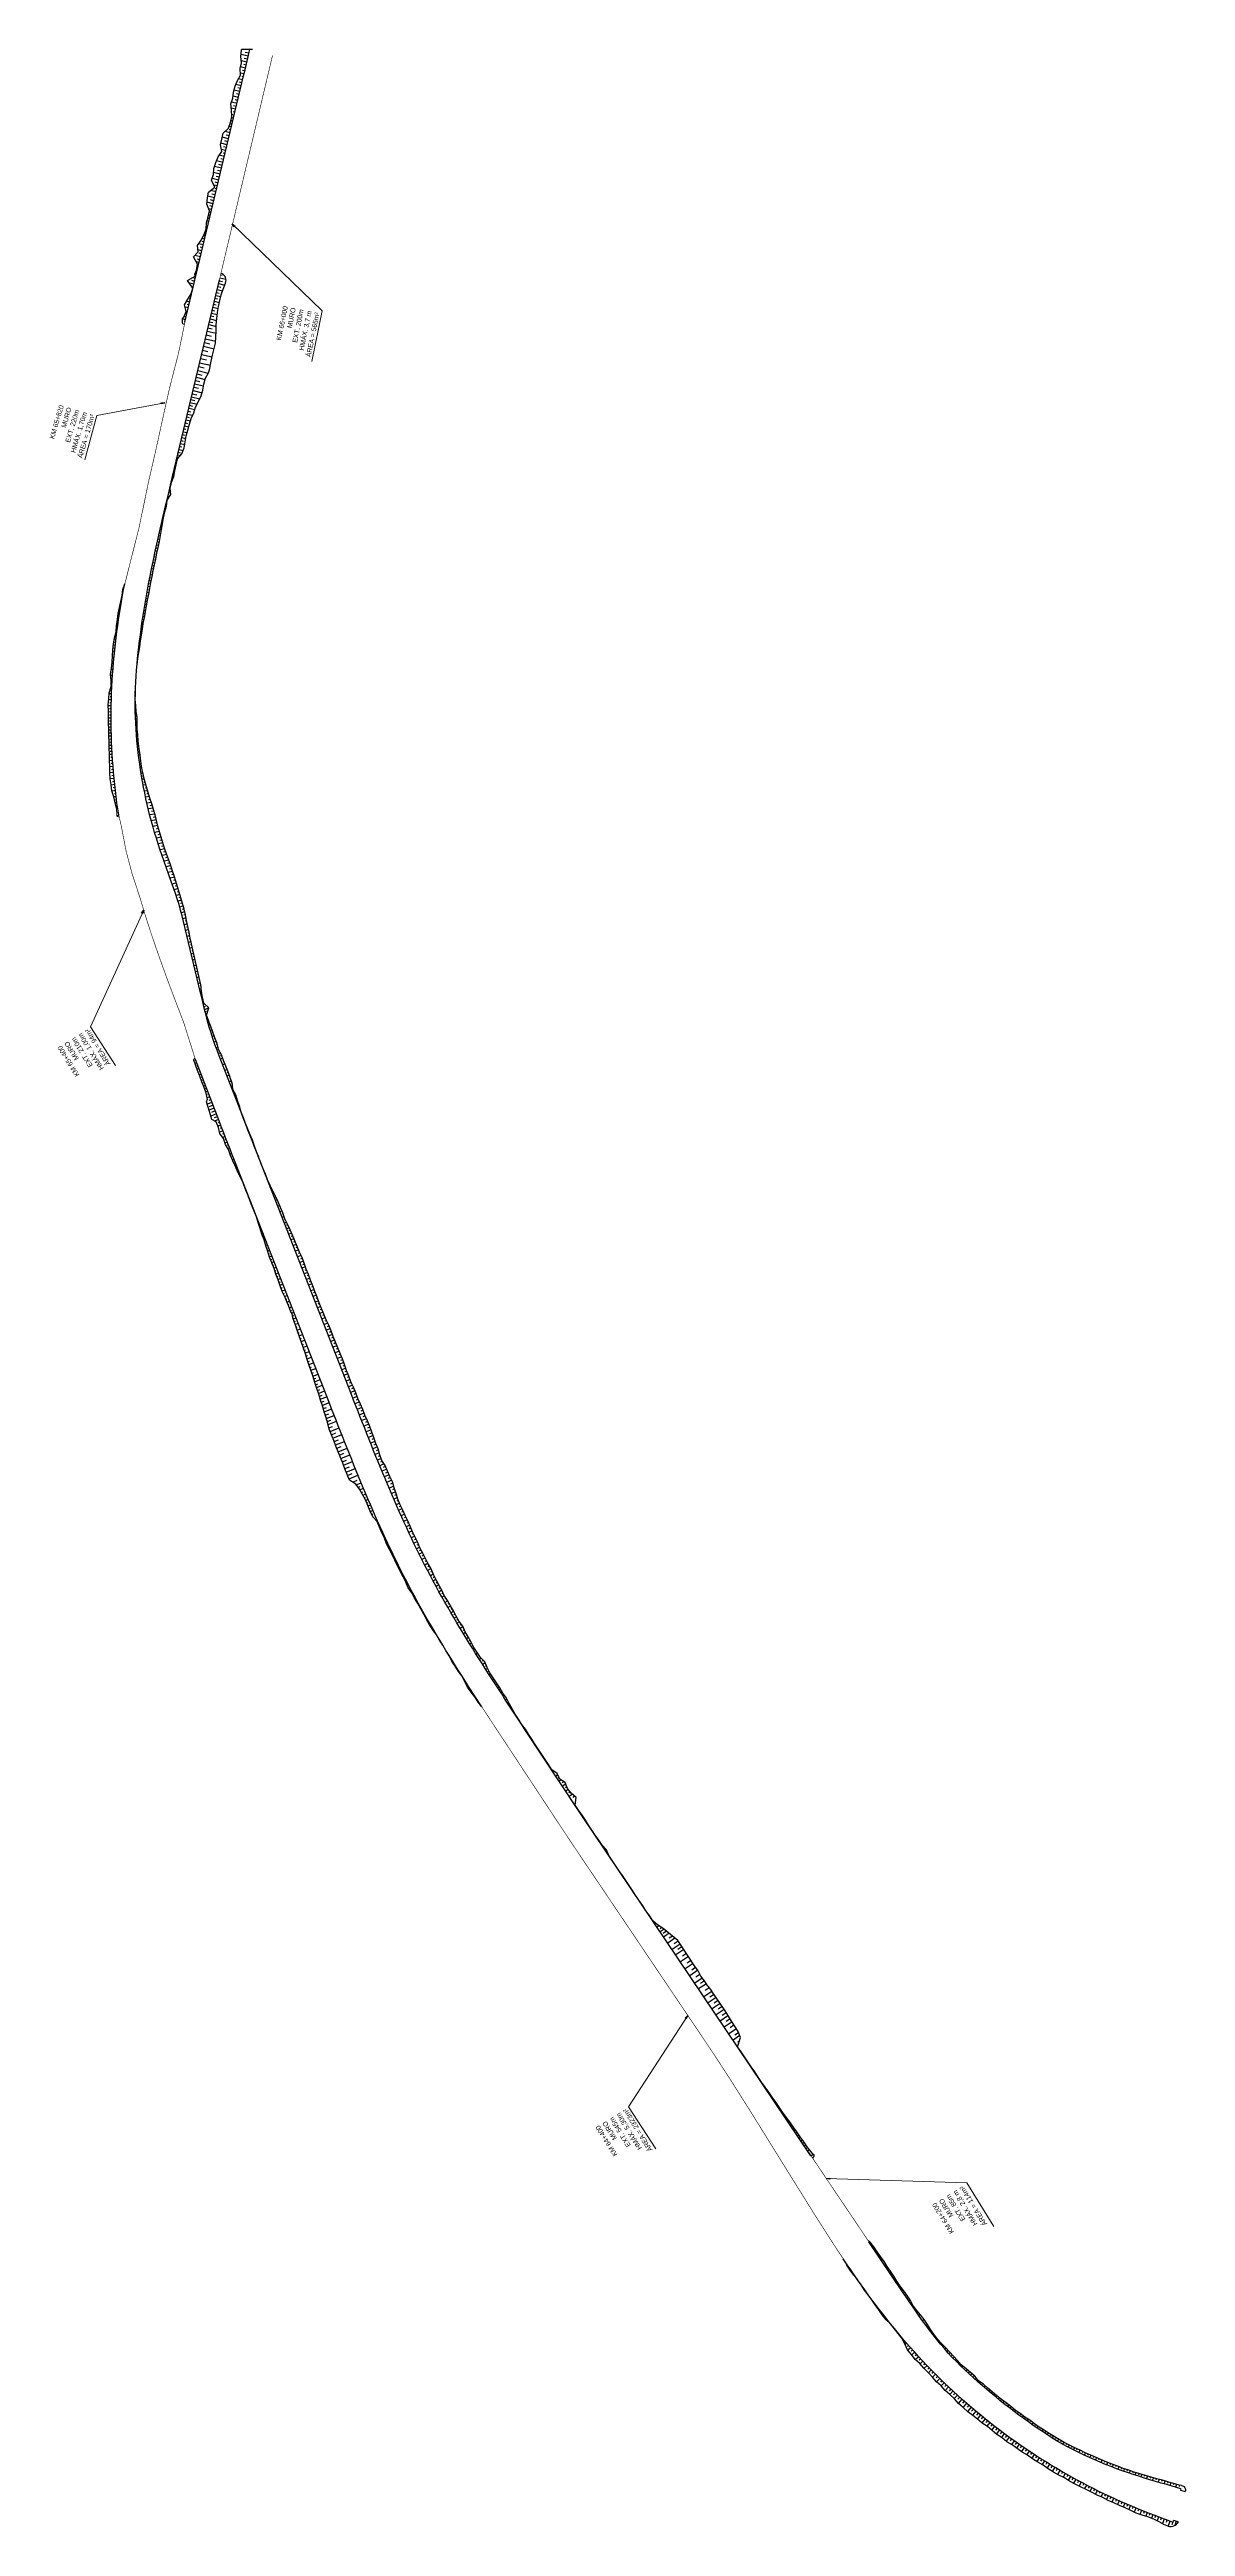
# Model space of a CAD drawing. Header units: metres. Extents: x 288738 to 324331, y 7399322 to 7465117.
# Drawn here: x 304968 to 305905, y 7435879 to 7437922 of the extents above; entities that cross this region are included whole.
import ezdxf

# ---------------------------------------------------------------- set-up
doc = ezdxf.new("R2010")
doc.units = ezdxf.units.M
doc.header["$LTSCALE"] = 10
for name, color, linetype in [('F-HZ-ATERRO-TALUDE', 110, 'Continuous'), ('F-HZ-CORTE-TALUDE', 10, 'Continuous'), ('F-HZ-MUROS', 210, 'Continuous'), ('F-HZ-PIANO-CORTE', 10, 'Continuous'), ('F-HZ-TALUDE', 2, 'Continuous')]:
    doc.layers.add(name, color=color, linetype=linetype)
doc.layers.add('U-HZ-TEXTO-MUROS', color=2, linetype='Continuous', lineweight=0)
doc.styles.add('ARIAL', font='arial.ttf')
doc.styles.add('DIM', font='arial.ttf', dxfattribs={"width": 0.8})
doc.dimstyles.new('U-1_2000', dxfattribs={"dimscale": 2, "dimtxt": 1.5, "dimasz": 0.75, "dimexe": 0.75, "dimexo": 0.75, "dimgap": 0.25, "dimtad": 1, "dimzin": 4, "dimtxsty": 'DIM', "dimblk": 'ARCHTICK', "dimcen": 0.7, "dimdle": 0.75, "dimclrd": 256, "dimclre": 256, "dimclrt": 256, "dimaunit": 1, "dimadec": 3, "dimazin": 2, "dimtfac": 1, "dimtofl": 0, "dimtmove": 0, "dimatfit": 3, "dimldrblk": 'CLOSEDBLANK', "dimfxl": 0, "dimtolj": 1, "dimtzin": 0, "dimlwd": -1, "dimlwe": -1, "dimarcsym": 0})

# ---------------------------------------------------------------- blocks, each defined once
blk = doc.blocks.new('_ArchTick')
at = {"color": 0, "linetype": 'ByBlock', "const_width": 0.15}
blk.add_lwpolyline([(-0.5, -0.5), (0.5, 0.5)], dxfattribs=at)

msp = doc.modelspace()

# ---------------------------------------------------------------- linework, layer by layer
at = {"layer": 'F-HZ-ATERRO-TALUDE', "linetype": 'Continuous', "lineweight": -3}
for p, q in [((305132.28, 7437916.507), (305126.311, 7437917.917)), ((305131.129, 7437911.642), (305126.564, 7437912.725)), ((305130.552, 7437909.209), (305128.526, 7437909.691)), ((305131.706, 7437914.074), (305128.999, 7437914.715)), ((305132.854, 7437918.941), (305129.681, 7437919.687)), ((305125.344, 7437887.32), (305120.625, 7437888.443)), ((305126.501, 7437892.184), (305122.128, 7437893.225)), ((305125.922, 7437889.752), (305123.621, 7437890.3)), ((305127.659, 7437897.049), (305124.156, 7437897.882)), ((305127.08, 7437894.617), (305125.044, 7437895.101)), ((305128.816, 7437901.913), (305125.833, 7437902.623)), ((305129.974, 7437906.777), (305125.893, 7437907.748)), ((305128.238, 7437899.481), (305126.854, 7437899.81)), ((305129.395, 7437904.345), (305127.5, 7437904.796)), ((305121.871, 7437872.728), (305118.133, 7437873.617)), ((305123.028, 7437877.592), (305118.339, 7437878.708)), ((305120.713, 7437867.864), (305118.662, 7437868.352)), ((305124.186, 7437882.456), (305119.81, 7437883.498)), ((305121.292, 7437870.296), (305119.846, 7437870.64)), ((305122.45, 7437875.16), (305120.156, 7437875.706)), ((305123.607, 7437880.024), (305121.443, 7437880.539)), ((305124.765, 7437884.888), (305122.427, 7437885.445)), ((305116.083, 7437848.407), (305110.76, 7437849.674)), ((305117.241, 7437853.271), (305112.849, 7437854.316)), ((305116.662, 7437850.839), (305113.967, 7437851.48)), ((305118.398, 7437858.135), (305116.412, 7437858.608)), ((305117.819, 7437855.703), (305116.452, 7437856.029)), ((305119.556, 7437863), (305117.89, 7437863.396)), ((305118.977, 7437860.567), (305118.078, 7437860.781)), ((305120.134, 7437865.432), (305119.35, 7437865.618)), ((305111.453, 7437828.95), (305106.194, 7437830.202)), ((305110.874, 7437826.518), (305108.084, 7437827.182)), ((305112.61, 7437833.815), (305108.356, 7437834.827)), ((305112.031, 7437831.383), (305109.573, 7437831.968)), ((305114.925, 7437843.543), (305109.629, 7437844.803)), ((305113.768, 7437838.679), (305110.013, 7437839.572)), ((305113.189, 7437836.247), (305111.493, 7437836.65)), ((305114.347, 7437841.111), (305111.909, 7437841.691)), ((305115.504, 7437845.975), (305112.861, 7437846.604)), ((305107.98, 7437814.358), (305102.381, 7437815.691)), ((305109.137, 7437819.222), (305103.676, 7437820.522)), ((305106.822, 7437809.494), (305103.862, 7437810.198)), ((305110.295, 7437824.086), (305104.427, 7437825.483)), ((305107.401, 7437811.926), (305104.902, 7437812.521)), ((305106.243, 7437807.062), (305105.007, 7437807.356)), ((305108.559, 7437816.79), (305105.904, 7437817.422)), ((305109.716, 7437821.654), (305106.774, 7437822.354)), ((305103.349, 7437794.901), (305098.161, 7437796.136)), ((305104.507, 7437799.766), (305098.9, 7437801.1)), ((305102.192, 7437790.037), (305099.504, 7437790.677)), ((305102.771, 7437792.469), (305100.581, 7437792.991)), ((305101.613, 7437787.605), (305100.814, 7437787.795)), ((305105.665, 7437804.63), (305101.175, 7437805.698)), ((305103.928, 7437797.333), (305101.204, 7437797.982)), ((305105.086, 7437802.198), (305102.235, 7437802.876)), ((305096.404, 7437765.716), (305094.262, 7437766.226)), ((305096.983, 7437768.149), (305096.254, 7437768.322)), ((305097.562, 7437770.581), (305096.509, 7437770.831)), ((305098.719, 7437775.445), (305097.683, 7437775.691)), ((305098.14, 7437773.013), (305097.73, 7437773.11)), ((305099.877, 7437780.309), (305098.251, 7437780.696)), ((305099.298, 7437777.877), (305098.532, 7437778.059)), ((305101.034, 7437785.173), (305099.55, 7437785.526)), ((305100.455, 7437782.741), (305099.719, 7437782.916)), ((305092.931, 7437751.124), (305088.264, 7437752.235)), ((305091.774, 7437746.26), (305089.375, 7437746.831)), ((305092.352, 7437748.692), (305090.025, 7437749.246)), ((305094.089, 7437755.988), (305090.755, 7437756.781)), ((305095.246, 7437760.852), (305091.272, 7437761.798)), ((305093.51, 7437753.556), (305091.864, 7437753.948)), ((305094.668, 7437758.42), (305092.541, 7437758.926)), ((305095.825, 7437763.284), (305094.348, 7437763.636)), ((305087.519, 7437728.383), (305083.874, 7437729.251)), ((305088.098, 7437730.816), (305085.599, 7437731.41)), ((305088.677, 7437733.248), (305086.248, 7437733.826)), ((305086.941, 7437725.951), (305086.51, 7437726.054)), ((305089.458, 7437736.532), (305088.256, 7437736.818)), ((305089.256, 7437735.68), (305088.84, 7437735.779)), ((305090.037, 7437738.964), (305089.637, 7437739.059)), ((305090.616, 7437741.396), (305089.859, 7437741.576)), ((305091.195, 7437743.828), (305090.727, 7437743.939)), ((305107.13, 7437726.561), (305109.553, 7437725.985)), ((305107.702, 7437728.965), (305112.915, 7437727.725)), ((305108.276, 7437731.377), (305110.966, 7437730.737)), ((305108.897, 7437733.77, -708), (305113.877, 7437732.585, -708)), ((305109.471, 7437736.181, -708), (305110.816, 7437735.861, -708)), ((305082.889, 7437708.927), (305080.205, 7437709.566)), ((305084.047, 7437713.791), (305081.419, 7437714.416)), ((305082.31, 7437706.495), (305081.625, 7437706.658)), ((305083.468, 7437711.359), (305081.752, 7437711.767)), ((305084.625, 7437716.223), (305083.716, 7437716.439)), ((305085.204, 7437718.655), (305084.206, 7437718.893)), ((305085.783, 7437721.087), (305085.603, 7437721.13)), ((305086.362, 7437723.519), (305086.143, 7437723.571)), ((305101.936, 7437704.735), (305106.65, 7437703.613)), ((305102.511, 7437707.151), (305104.734, 7437706.622)), ((305103.088, 7437709.578), (305107.376, 7437708.557)), ((305103.666, 7437712.006), (305105.754, 7437711.51)), ((305104.245, 7437714.438), (305108.381, 7437713.454)), ((305104.824, 7437716.87), (305106.889, 7437716.378)), ((305105.403, 7437719.302), (305109.58, 7437718.307)), ((305105.98, 7437721.728), (305108.132, 7437721.216)), ((305106.556, 7437724.148), (305111.108, 7437723.064)), ((305080.574, 7437699.199), (305077.857, 7437699.845)), ((305081.153, 7437701.631), (305080.304, 7437701.833)), ((305081.731, 7437704.063), (305080.426, 7437704.373)), ((305097.619, 7437686.596), (305101.573, 7437685.655)), ((305098.367, 7437689.739), (305105.705, 7437687.993)), ((305099.01, 7437692.441), (305102.419, 7437691.629)), ((305099.65, 7437695.128), (305105.875, 7437693.647)), ((305100.218, 7437697.516), (305103.103, 7437696.829)), ((305100.79, 7437699.921), (305106.197, 7437698.634)), ((305101.363, 7437702.327), (305103.889, 7437701.726)), ((305092.174, 7437663.717), (305100.998, 7437661.618)), ((305093.001, 7437667.188), (305097.687, 7437666.073)), ((305093.819, 7437670.629), (305102.486, 7437668.566)), ((305094.609, 7437673.948), (305098.882, 7437672.931)), ((305095.401, 7437677.276), (305104.034, 7437675.236)), ((305096.139, 7437680.378), (305100.471, 7437679.347)), ((305096.873, 7437683.46), (305105.391, 7437681.433)), ((305087.37, 7437643.53), (305091.157, 7437642.629)), ((305088.035, 7437646.324), (305095.329, 7437644.589)), ((305088.683, 7437649.047), (305092.309, 7437648.185)), ((305089.332, 7437651.772), (305096.822, 7437649.989)), ((305089.987, 7437654.527), (305093.991, 7437653.574)), ((305090.638, 7437657.26), (305099.293, 7437655.2)), ((305091.405, 7437660.482), (305095.916, 7437659.409)), ((305082.663, 7437623.748), (305085.024, 7437623.187)), ((305083.241, 7437626.178), (305088.084, 7437625.025)), ((305083.817, 7437628.598), (305086.326, 7437628)), ((305084.373, 7437630.936), (305090.061, 7437629.582)), ((305084.93, 7437633.275), (305088.107, 7437632.519)), ((305085.497, 7437635.66), (305092.329, 7437634.034)), ((305086.095, 7437638.173), (305089.758, 7437637.301)), ((305086.704, 7437640.73), (305094.192, 7437638.947)), ((305078.061, 7437604.414), (305079.606, 7437604.046)), ((305078.639, 7437606.842), (305081.866, 7437606.074)), ((305079.217, 7437609.27), (305080.897, 7437608.871)), ((305079.795, 7437611.7), (305083.265, 7437610.874)), ((305080.373, 7437614.13), (305082.159, 7437613.705)), ((305080.952, 7437616.561), (305084.582, 7437615.697)), ((305081.529, 7437618.985), (305083.405, 7437618.538)), ((305082.095, 7437621.364), (305086.352, 7437620.351)), ((305073.573, 7437585.553), (305074.055, 7437585.438)), ((305074.081, 7437587.69), (305076.208, 7437587.184)), ((305074.601, 7437589.875), (305076.17, 7437589.502)), ((305075.176, 7437592.289), (305078.609, 7437591.472)), ((305075.751, 7437594.705), (305077.582, 7437594.269)), ((305076.329, 7437597.134), (305079.858, 7437596.294)), ((305076.906, 7437599.562), (305078.602, 7437599.158)), ((305077.484, 7437601.988), (305080.701, 7437601.222)), ((305066.718, 7437556.734), (305067.515, 7437556.545)), ((305067.26, 7437559.016), (305068.009, 7437558.838)), ((305030.028, 7437479.969), (305029.814, 7437480.008)), ((305030.483, 7437482.427), (305030.44, 7437482.435)), ((305026.637, 7437460.259), (305025.818, 7437460.389)), ((305027.033, 7437462.728), (305026.711, 7437462.78)), ((305027.439, 7437465.194), (305026.938, 7437465.277)), ((305027.851, 7437467.66), (305027.654, 7437467.693)), ((305028.272, 7437470.124), (305027.934, 7437470.183)), ((305028.699, 7437472.588), (305028.514, 7437472.62)), ((305029.135, 7437475.049), (305028.592, 7437475.146)), ((305029.577, 7437477.51), (305029.312, 7437477.558)), ((305023.777, 7437440.465), (305023.002, 7437440.566)), ((305024.437, 7437445.422), (305023.547, 7437445.544)), ((305024.102, 7437442.944), (305023.768, 7437442.989)), ((305025.135, 7437450.373), (305024.18, 7437450.511)), ((305024.781, 7437447.898), (305024.284, 7437447.968)), ((305025.869, 7437455.319), (305024.816, 7437455.479)), ((305025.497, 7437452.846), (305025.012, 7437452.918)), ((305026.248, 7437457.79), (305025.74, 7437457.869)), ((305021.537, 7437420.592), (305020.289, 7437420.711)), ((305022.034, 7437425.568), (305020.51, 7437425.726)), ((305022.574, 7437430.538), (305020.912, 7437430.726)), ((305021.78, 7437423.08), (305021.092, 7437423.149)), ((305022.299, 7437428.053), (305021.49, 7437428.141)), ((305023.155, 7437435.504), (305021.699, 7437435.681)), ((305022.859, 7437433.022), (305022.055, 7437433.116)), ((305023.461, 7437437.986), (305022.871, 7437438.059)), ((305020.318, 7437405.642), (305018.9, 7437405.738)), ((305020.677, 7437410.63), (305019.269, 7437410.738)), ((305020.008, 7437400.652), (305019.312, 7437400.692)), ((305019.873, 7437398.156), (305019.59, 7437398.171)), ((305020.158, 7437403.148), (305019.657, 7437403.179)), ((305020.493, 7437408.136), (305019.733, 7437408.191)), ((305021.084, 7437415.613), (305019.946, 7437415.711)), ((305020.876, 7437413.122), (305020.236, 7437413.174)), ((305021.306, 7437418.103), (305020.737, 7437418.155)), ((305019.251, 7437380.668), (305016.864, 7437380.712)), ((305019.368, 7437385.666), (305017.196, 7437385.727)), ((305019.533, 7437390.664), (305017.587, 7437390.737)), ((305019.214, 7437378.168), (305017.858, 7437378.186)), ((305019.306, 7437383.167), (305018.108, 7437383.195)), ((305019.446, 7437388.165), (305018.428, 7437388.199)), ((305019.635, 7437393.162), (305018.911, 7437393.192)), ((305019.746, 7437395.659), (305019.005, 7437395.694)), ((305019.183, 7437375.668), (305016.887, 7437375.688)), ((305019.164, 7437370.668), (305016.935, 7437370.666)), ((305019.193, 7437365.668), (305017.068, 7437365.646)), ((305019.271, 7437360.669), (305017.201, 7437360.627)), ((305019.175, 7437368.168), (305017.727, 7437368.16)), ((305019.229, 7437363.169), (305017.732, 7437363.145)), ((305019.17, 7437373.168), (305017.786, 7437373.174)), ((305019.331, 7437358.17), (305017.808, 7437358.131)), ((305019.397, 7437355.671), (305017.334, 7437355.608)), ((305019.572, 7437350.674), (305017.467, 7437350.59)), ((305019.795, 7437345.679), (305017.6, 7437345.57)), ((305020.067, 7437340.686), (305017.733, 7437340.548)), ((305019.482, 7437353.172), (305017.933, 7437353.118)), ((305019.681, 7437348.176), (305018.119, 7437348.106)), ((305019.929, 7437343.182), (305018.433, 7437343.101)), ((305020.225, 7437338.191), (305018.82, 7437338.101)), ((305020.387, 7437335.696), (305017.866, 7437335.522)), ((305020.756, 7437330.71), (305018, 7437330.493)), ((305021.173, 7437325.728), (305018.143, 7437325.459)), ((305021.638, 7437320.749), (305018.533, 7437320.444)), ((305020.57, 7437333.203), (305019.139, 7437333.097)), ((305020.963, 7437328.219), (305019.411, 7437328.089)), ((305021.404, 7437323.238), (305019.821, 7437323.09)), ((305021.894, 7437318.262), (305020.371, 7437318.105)), ((305022.152, 7437315.776), (305019.161, 7437315.452)), ((305022.713, 7437310.807), (305019.798, 7437310.463)), ((305022.432, 7437313.291), (305020.952, 7437313.124)), ((305023.324, 7437305.845), (305021.48, 7437305.609)), ((305023.018, 7437308.326), (305021.83, 7437308.18)), ((305023.982, 7437300.888), (305022.455, 7437300.678)), ((305023.653, 7437303.366), (305022.81, 7437303.255)), ((305024.335, 7437298.413), (305023.712, 7437298.324)), ((305024.689, 7437295.938), (305023.723, 7437295.796)), ((305025.571, 7437290.207), (305024.029, 7437289.961)), ((305025.187, 7437292.677), (305024.473, 7437292.567)), ((305025.066, 7437293.467), (305024.738, 7437293.417)), ((305095.298, 7437134.708), (305096.041, 7437134.993)), ((305095.779, 7437132.552), (305096.869, 7437132.971)), ((305096.261, 7437130.398), (305099.855, 7437131.78)), ((305096.723, 7437128.501), (305097.898, 7437128.953)), ((305097.185, 7437126.605), (305098.291, 7437127.031)), ((305088.835, 7437088.635), (305088.23, 7437088.402)), ((305089.735, 7437086.303), (305088.385, 7437085.782)), ((305090.635, 7437083.971), (305089.922, 7437083.696)), ((305091.536, 7437081.638), (305090.093, 7437081.081)), ((305092.436, 7437079.306), (305091.723, 7437079.031)), ((305093.336, 7437076.974), (305091.961, 7437076.443)), ((305094.237, 7437074.642), (305093.544, 7437074.374)), ((305095.137, 7437072.309), (305093.69, 7437071.751)), ((305096.037, 7437069.977), (305095.3, 7437069.693)), ((305096.937, 7437067.645), (305095.469, 7437067.078)), ((305097.838, 7437065.313), (305097.086, 7437065.022)), ((305098.738, 7437062.98), (305097.164, 7437062.373)), ((305100.539, 7437058.316), (305098.371, 7437057.479)), ((305102.339, 7437053.651), (305098.469, 7437052.157)), ((305099.638, 7437060.648), (305098.738, 7437060.301)), ((305101.439, 7437055.984), (305099.754, 7437055.333)), ((305103.244, 7437051.307), (305100.124, 7437050.103)), ((305104.149, 7437048.963), (305099.875, 7437047.313)), ((305105.965, 7437044.26), (305101.334, 7437042.472)), ((305105.057, 7437046.611), (305101.926, 7437045.403)), ((305106.865, 7437041.927), (305104.257, 7437040.92)), ((305107.766, 7437039.595), (305104.451, 7437038.315)), ((305109.567, 7437034.931), (305107.176, 7437034.007)), ((305108.666, 7437037.263), (305107.445, 7437036.792)), ((305110.469, 7437032.599), (305109.194, 7437032.106)), ((305126.738, 7437044.595), (305126.759, 7437044.603)), ((305127.639, 7437042.263), (305127.687, 7437042.281)), ((305128.541, 7437039.931), (305128.575, 7437039.945)), ((305129.443, 7437037.6), (305129.555, 7437037.644)), ((305111.371, 7437030.268), (305108.498, 7437029.155)), ((305112.275, 7437027.937), (305110.936, 7437027.418)), ((305113.179, 7437025.606), (305111.118, 7437024.806)), ((305114.989, 7437020.945), (305113.029, 7437020.183)), ((305114.083, 7437023.275), (305113.16, 7437022.917)), ((305115.895, 7437018.615), (305115.005, 7437018.268)), ((305116.802, 7437016.286), (305115.437, 7437015.754)), ((305117.71, 7437013.956), (305117.07, 7437013.707)), ((305118.619, 7437011.627), (305117.155, 7437011.056)), ((305133.966, 7437025.948), (305134.066, 7437025.986)), ((305134.873, 7437023.619), (305135.125, 7437023.717)), ((305135.781, 7437021.29), (305135.906, 7437021.339)), ((305136.689, 7437018.962), (305136.867, 7437019.032)), ((305137.598, 7437016.634), (305137.657, 7437016.657)), ((305138.508, 7437014.306), (305138.581, 7437014.335)), ((305139.418, 7437011.978), (305139.451, 7437011.991)), ((305119.528, 7437009.298), (305118.796, 7437009.012)), ((305120.438, 7437006.97), (305119.126, 7437006.457)), ((305121.349, 7437004.642), (305120.782, 7437004.42)), ((305122.259, 7437002.313), (305121.327, 7437001.949)), ((305123.17, 7436999.985), (305122.753, 7436999.822)), ((305124.081, 7436997.657), (305123.262, 7436997.337)), ((305124.991, 7436995.329), (305124.616, 7436995.182)), ((305125.902, 7436993), (305125.264, 7436992.751)), ((305126.813, 7436990.672), (305126.579, 7436990.581)), ((305140.328, 7437009.65), (305140.435, 7437009.692)), ((305127.723, 7436988.344), (305127.474, 7436988.246)), ((305128.634, 7436986.016), (305128.562, 7436985.988)), ((305129.544, 7436983.687), (305129.414, 7436983.637)), ((305130.455, 7436981.359), (305130.406, 7436981.34)), ((305131.366, 7436979.031), (305131.314, 7436979.011)), ((305239.417, 7436707.24), (305239.258, 7436707.169)), ((305240.44, 7436704.959), (305240.035, 7436704.777)), ((305241.467, 7436702.68), (305241.219, 7436702.568)), ((305242.5, 7436700.403), (305241.912, 7436700.135)), ((305243.538, 7436698.129), (305243.215, 7436697.981)), ((305244.583, 7436695.858), (305243.923, 7436695.553)), ((305245.632, 7436693.588), (305245.266, 7436693.418)), ((305246.688, 7436691.322), (305245.803, 7436690.909)), ((305247.75, 7436689.059), (305247.274, 7436688.835)), ((305248.819, 7436686.799), (305247.924, 7436686.374)), ((305249.893, 7436684.542), (305249.464, 7436684.337)), ((305250.975, 7436682.288), (305250.125, 7436681.879)), ((305252.063, 7436680.037), (305251.651, 7436679.837)), ((305253.158, 7436677.79), (305252.389, 7436677.414)), ((305254.258, 7436675.544), (305253.898, 7436675.368)), ((305255.365, 7436673.303), (305254.69, 7436672.968)), ((305256.478, 7436671.065), (305256.143, 7436670.897)), ((305257.601, 7436668.831), (305256.874, 7436668.464)), ((305258.728, 7436666.599), (305258.347, 7436666.406)), ((305259.865, 7436664.373), (305259.109, 7436663.986)), ((305261.006, 7436662.148), (305260.628, 7436661.953)), ((305262.156, 7436659.929), (305261.389, 7436659.53)), ((305263.311, 7436657.712), (305262.901, 7436657.497)), ((305264.475, 7436655.499), (305263.522, 7436654.996)), ((305265.644, 7436653.289), (305265.156, 7436653.03)), ((305266.822, 7436651.084), (305266.061, 7436650.677)), ((305268.004, 7436648.881), (305267.695, 7436648.715)), ((305269.197, 7436646.684), (305268.559, 7436646.337)), ((305270.393, 7436644.489), (305270.089, 7436644.322)), ((305271.598, 7436642.298), (305271.14, 7436642.046)), ((305272.806, 7436640.11), (305272.62, 7436640.007)), ((305274.024, 7436637.926), (305273.579, 7436637.678)), ((305275.245, 7436635.745), (305275.005, 7436635.61)), ((305276.476, 7436633.569), (305276.061, 7436633.334)), ((305277.709, 7436631.394), (305277.499, 7436631.275)), ((305278.951, 7436629.225), (305278.327, 7436628.867)), ((305280.196, 7436627.057), (305279.814, 7436626.836)), ((305281.45, 7436624.894), (305280.741, 7436624.483)), ((305282.706, 7436622.732), (305282.387, 7436622.546)), ((305283.969, 7436620.575), (305283.456, 7436620.274)), ((305285.236, 7436618.419), (305285.042, 7436618.305)), ((305286.51, 7436616.269), (305286.251, 7436616.115)), ((305287.786, 7436614.119), (305287.711, 7436614.074)), ((305289.07, 7436611.974), (305288.96, 7436611.908)), ((305290.355, 7436609.829), (305290.32, 7436609.808)), ((305377.526, 7436510.648), (305377.593, 7436510.692)), ((305378.901, 7436508.564), (305379.134, 7436508.718)), ((305380.275, 7436506.479), (305380.393, 7436506.557)), ((305381.649, 7436504.396), (305381.763, 7436504.471)), ((305402.287, 7436473.09), (305402.408, 7436473.17)), ((305403.663, 7436471.004), (305403.85, 7436471.127)), ((305405.041, 7436468.919), (305405.132, 7436468.979)), ((305406.422, 7436466.836), (305406.661, 7436466.994)), ((305407.809, 7436464.757), (305407.948, 7436464.849)), ((305409.206, 7436462.684), (305409.497, 7436462.876)), ((305410.603, 7436460.61), (305410.732, 7436460.696)), ((305411.999, 7436458.538), (305412.174, 7436458.654)), ((305413.395, 7436456.465), (305413.463, 7436456.511)), ((305414.791, 7436454.391), (305414.944, 7436454.493)), ((305416.188, 7436452.318), (305416.265, 7436452.369)), ((305417.585, 7436450.244), (305417.722, 7436450.336)), ((305418.981, 7436448.17), (305419.052, 7436448.218)), ((305420.378, 7436446.097), (305420.545, 7436446.21)), ((305421.774, 7436444.023), (305421.863, 7436444.083)), ((305423.171, 7436441.95), (305423.338, 7436442.063)), ((305438.533, 7436419.142), (305438.556, 7436419.157)), ((305439.93, 7436417.068), (305440.001, 7436417.116)), ((305441.326, 7436414.995), (305441.379, 7436415.031)), ((305442.722, 7436412.922), (305442.87, 7436413.022)), ((305444.118, 7436410.849), (305444.185, 7436410.894)), ((305445.514, 7436408.777), (305445.572, 7436408.816)), ((305446.91, 7436406.704), (305446.927, 7436406.716)), ((305448.307, 7436404.631), (305448.365, 7436404.67)), ((305449.703, 7436402.558), (305449.734, 7436402.578)), ((305451.1, 7436400.484), (305451.141, 7436400.512)), ((305458.082, 7436390.117), (305458.122, 7436390.143)), ((305459.479, 7436388.044), (305459.516, 7436388.069)), ((305460.874, 7436385.972), (305460.906, 7436385.993)), ((305462.27, 7436383.9), (305462.426, 7436384.005)), ((305463.665, 7436381.828), (305463.763, 7436381.893)), ((305465.062, 7436379.754), (305465.238, 7436379.873)), ((305536.288, 7436274.005), (305536.309, 7436274.019)), ((305537.684, 7436271.932), (305537.747, 7436271.974)), ((305539.08, 7436269.859), (305539.123, 7436269.887)), ((305540.476, 7436267.786), (305540.588, 7436267.859)), ((305541.873, 7436265.713), (305541.939, 7436265.757)), ((305543.269, 7436263.64), (305543.418, 7436263.737)), ((305544.665, 7436261.567), (305544.731, 7436261.61)), ((305546.062, 7436259.494), (305546.123, 7436259.533)), ((305547.457, 7436257.422), (305547.487, 7436257.441)), ((305548.85, 7436255.355), (305549.029, 7436255.47)), ((305550.243, 7436253.285), (305550.362, 7436253.361)), ((305551.64, 7436251.211), (305551.811, 7436251.32)), ((305553.037, 7436249.138), (305553.103, 7436249.18)), ((305554.433, 7436247.065), (305554.583, 7436247.16)), ((305555.828, 7436244.993), (305555.924, 7436245.054)), ((305557.221, 7436242.925), (305557.508, 7436243.106)), ((305558.615, 7436240.855), (305558.792, 7436240.967)), ((305560.012, 7436238.782), (305560.362, 7436239.002)), ((305561.408, 7436236.71), (305561.589, 7436236.824)), ((305562.802, 7436234.64), (305563.226, 7436234.904)), ((305564.196, 7436232.569), (305564.434, 7436232.716)), ((305565.592, 7436230.497), (305566.087, 7436230.803)), ((305566.988, 7436228.425), (305567.251, 7436228.588)), ((305568.382, 7436226.355), (305568.98, 7436226.726)), ((305569.777, 7436224.284), (305570.102, 7436224.486)), ((305571.173, 7436222.21), (305571.816, 7436222.609)), ((305572.57, 7436220.137), (305572.894, 7436220.339)), ((305573.964, 7436218.067), (305574.671, 7436218.505)), ((305575.359, 7436215.996), (305575.743, 7436216.235)), ((305576.753, 7436213.927), (305577.599, 7436214.452)), ((305578.147, 7436211.857), (305578.605, 7436212.141)), ((305579.542, 7436209.786), (305580.499, 7436210.379)), ((305580.937, 7436207.714), (305581.438, 7436208.025)), ((305582.332, 7436205.643), (305583.387, 7436206.298)), ((305583.727, 7436203.572), (305584.282, 7436203.917)), ((305585.121, 7436201.502), (305586.295, 7436202.23)), ((305586.516, 7436199.432), (305587.133, 7436199.814)), ((305587.911, 7436197.36), (305589.194, 7436198.157)), ((305589.306, 7436195.289), (305589.973, 7436195.703)), ((305590.701, 7436193.218), (305592.086, 7436194.078)), ((305592.095, 7436191.147), (305592.814, 7436191.593)), ((305593.49, 7436189.077), (305594.985, 7436190.004)), ((305594.881, 7436187.012), (305595.682, 7436187.509)), ((305596.255, 7436184.972), (305598.165, 7436186.157)), ((305626.773, 7436094.138), (305626.454, 7436093.921)), ((305628.18, 7436092.071), (305627.979, 7436091.934)), ((305629.592, 7436090.008), (305629.186, 7436089.73)), ((305631.011, 7436087.95), (305630.863, 7436087.848)), ((305662.3, 7436045.807), (305662.252, 7436045.769)), ((305663.874, 7436043.866), (305663.853, 7436043.848)), ((305665.453, 7436041.927), (305665.401, 7436041.885)), ((305667.045, 7436039.999), (305666.993, 7436039.957)), ((305668.64, 7436038.075), (305668.486, 7436037.946)), ((305670.25, 7436036.162), (305670.146, 7436036.074)), ((305671.862, 7436034.251), (305671.518, 7436033.959)), ((305673.489, 7436032.353), (305673.082, 7436032.003)), ((305675.119, 7436030.458), (305673.831, 7436029.34)), ((305676.765, 7436028.576), (305675.872, 7436027.793)), ((305678.414, 7436026.696), (305676.206, 7436024.743)), ((305680.078, 7436024.831), (305678.958, 7436023.83)), ((305681.745, 7436022.968), (305679.45, 7436020.896)), ((305683.428, 7436021.12), (305682.191, 7436019.992)), ((305685.114, 7436019.273), (305682.502, 7436016.868)), ((305686.815, 7436017.441), (305685.588, 7436016.301)), ((305688.518, 7436015.611), (305686.202, 7436013.436)), ((305690.238, 7436013.797), (305689.06, 7436012.679)), ((305691.959, 7436011.984), (305689.567, 7436009.692)), ((305693.697, 7436010.186), (305692.51, 7436009.038)), ((305695.436, 7436008.39), (305693.075, 7436006.083)), ((305697.192, 7436006.61), (305695.968, 7436005.402)), ((305698.948, 7436004.831), (305696.415, 7436002.307)), ((305700.721, 7436003.069), (305699.426, 7436001.765)), ((305702.495, 7436001.307), (305699.848, 7435998.617)), ((305704.286, 7435999.563), (305702.986, 7435998.228)), ((305706.077, 7435997.819), (305703.521, 7435995.168)), ((305707.885, 7435996.092), (305706.532, 7435994.675)), ((305709.693, 7435994.366), (305706.837, 7435991.344)), ((305711.518, 7435992.657), (305710.164, 7435991.211)), ((305713.344, 7435990.949), (305710.787, 7435988.191)), ((305715.185, 7435989.259), (305713.893, 7435987.85)), ((305717.028, 7435987.569), (305714.408, 7435984.686)), ((305718.886, 7435985.896), (305717.465, 7435984.317)), ((305720.745, 7435984.225), (305717.671, 7435980.773)), ((305722.62, 7435982.571), (305721.127, 7435980.878)), ((305724.496, 7435980.918), (305721.627, 7435977.632)), ((305726.386, 7435979.283), (305724.921, 7435977.587)), ((305728.279, 7435977.649), (305725.268, 7435974.131)), ((305730.185, 7435976.032), (305728.731, 7435974.315)), ((305732.094, 7435974.417), (305729.31, 7435971.098)), ((305734.016, 7435972.819), (305732.636, 7435971.156)), ((305735.94, 7435971.223), (305733.188, 7435967.874)), ((305737.878, 7435969.644), (305736.515, 7435967.968)), ((305739.819, 7435968.067), (305737.12, 7435964.717)), ((305741.772, 7435966.507), (305740.504, 7435964.917)), ((305743.728, 7435964.95), (305741.383, 7435961.979)), ((305745.697, 7435963.409), (305744.529, 7435961.914)), ((305747.668, 7435961.872), (305745.297, 7435958.806)), ((305749.652, 7435960.35), (305748.415, 7435958.734)), ((305751.638, 7435958.833), (305749.043, 7435955.408)), ((305753.637, 7435957.33), (305752.377, 7435955.651)), ((305755.639, 7435955.833), (305753.256, 7435952.622)), ((305757.652, 7435954.35), (305756.466, 7435952.736)), ((305759.668, 7435952.873), (305757.265, 7435949.568)), ((305761.696, 7435951.41), (305760.536, 7435949.798)), ((305763.727, 7435949.953), (305761.534, 7435946.872)), ((305765.769, 7435948.51), (305764.685, 7435946.972)), ((305767.815, 7435947.073), (305765.631, 7435943.941)), ((305769.87, 7435945.651), (305768.781, 7435944.072)), ((305771.93, 7435944.234), (305769.767, 7435941.065)), ((305774, 7435942.832), (305772.948, 7435941.275)), ((305776.074, 7435941.436), (305774.053, 7435938.412)), ((305778.157, 7435940.054), (305777.157, 7435938.541)), ((305780.245, 7435938.679), (305778.231, 7435935.6)), ((305782.342, 7435937.318), (305781.322, 7435935.74)), ((305784.444, 7435935.964), (305782.368, 7435932.721)), ((305786.554, 7435934.623), (305785.54, 7435933.021)), ((305788.669, 7435933.29), (305786.741, 7435930.211)), ((305790.792, 7435931.97), (305789.839, 7435930.431)), ((305792.92, 7435930.658), (305790.982, 7435927.493)), ((305795.056, 7435929.359), (305794.061, 7435927.716)), ((305797.197, 7435928.069), (305795.142, 7435924.636)), ((305799.345, 7435926.79), (305798.33, 7435925.076)), ((305801.499, 7435925.522), (305799.57, 7435922.225)), ((305803.66, 7435924.264), (305802.747, 7435922.687)), ((305805.827, 7435923.017), (305804.108, 7435920.013)), ((305808, 7435921.781), (305807.145, 7435920.27)), ((305810.179, 7435920.556), (305808.384, 7435917.345)), ((305812.364, 7435919.341), (305811.454, 7435917.694)), ((305814.555, 7435918.137), (305812.774, 7435914.876)), ((305816.752, 7435916.944), (305815.885, 7435915.338)), ((305818.955, 7435915.763), (305817.279, 7435912.621)), ((305821.164, 7435914.591), (305820.354, 7435913.054)), ((305823.379, 7435913.431), (305821.814, 7435910.426)), ((305825.598, 7435912.281), (305824.832, 7435910.791)), ((305827.825, 7435911.144), (305826.293, 7435908.131)), ((305830.056, 7435910.016), (305829.295, 7435908.5)), ((305832.293, 7435908.901), (305830.792, 7435905.873)), ((305834.535, 7435907.795), (305833.803, 7435906.3)), ((305836.784, 7435906.702), (305835.386, 7435903.812)), ((305839.036, 7435905.618), (305838.34, 7435904.16)), ((305841.296, 7435904.548), (305839.807, 7435901.39)), ((305843.559, 7435903.486), (305842.802, 7435901.859)), ((305845.829, 7435902.439), (305844.42, 7435899.371)), ((305848.102, 7435901.399), (305847.427, 7435899.909)), ((305850.383, 7435900.375), (305848.995, 7435897.271)), ((305852.667, 7435899.357), (305851.967, 7435897.773)), ((305854.957, 7435898.354), (305853.606, 7435895.257)), ((305857.25, 7435897.358), (305856.589, 7435895.823)), ((305859.549, 7435896.378), (305858.208, 7435893.221)), ((305861.851, 7435895.403), (305861.168, 7435893.773)), ((305864.16, 7435894.443), (305862.748, 7435891.037)), ((305866.471, 7435893.489), (305865.758, 7435891.747)), ((305868.787, 7435892.55), (305867.437, 7435889.21)), ((305871.106, 7435891.615), (305870.47, 7435890.021)), ((305873.431, 7435890.695), (305872.246, 7435887.693)), ((305875.757, 7435889.78), (305875.199, 7435888.347)), ((305878.089, 7435888.88), (305876.972, 7435885.977)), ((305880.423, 7435887.983), (305879.859, 7435886.5)), ((305882.763, 7435887.102), (305881.585, 7435883.97)), ((305885.103, 7435886.223), (305884.481, 7435884.548)), ((305887.449, 7435885.359), (305886.052, 7435881.558)), ((305889.796, 7435884.498), (305889.039, 7435882.415)), ((305892.142, 7435883.634), (305890.649, 7435879.571)), ((305894.494, 7435882.787), (305893.738, 7435880.704)), ((305897.421, 7435883.504), (305896.153, 7435880.053))]:
    msp.add_line(p, q, dxfattribs=at)
at = {"layer": 'F-HZ-CORTE-TALUDE', "linetype": 'Continuous', "lineweight": -3}
for p, q in [((305094.12, 7437142.15), (305093.54, 7437141.928)), ((305291.648, 7436607.69), (305291.609, 7436607.666))]:
    msp.add_line(p, q, dxfattribs=at)
at = {"layer": 'F-HZ-MUROS', "linetype": 'Continuous', "lineweight": -3}
msp.add_line((305135.793, 7437921.985, 706), (305126.805, 7437922.019), dxfattribs=at)
at = {"layer": 'F-HZ-MUROS', "linetype": 'Continuous', "lineweight": -3, "const_width": 0.5}
for points in [[(305108.429, 7437732.017), (305152.259, 7437917.103)], [(305030.124, 7437479.945), (305034.819, 7437498.468), (305042.241, 7437527.825), (305044.499, 7437539.167), (305044.903, 7437540.44), (305047.331, 7437552.563), (305050.062, 7437565.763), (305055.819, 7437590.623), (305057.19, 7437596.896), (305059.249, 7437606.322), (305063.576, 7437626.076), (305067.598, 7437643.769), (305072.653, 7437663.481), (305074.72, 7437671.543), (305079.941, 7437696.779), (305080.015, 7437697.07)], [(305025.462, 7437290.878), (305027.744, 7437280.739), (305028.657, 7437275.982), (305031.556, 7437260.873), (305036.463, 7437242.34), (305041.713, 7437226.289), (305043.018, 7437222.41), (305043.018, 7437222.41), (305043.018, 7437222.41), (305043.018, 7437222.41), (305044.522, 7437217.293), (305046.019, 7437212.332), (305047.55, 7437207.382), (305049.113, 7437202.443), (305050.706, 7437197.515), (305052.327, 7437192.597), (305053.976, 7437187.689), (305055.649, 7437182.791), (305057.346, 7437177.901), (305059.065, 7437173.021), (305060.805, 7437168.148), (305062.563, 7437163.284), (305064.338, 7437158.427), (305066.129, 7437153.576), (305067.934, 7437148.732), (305069.751, 7437143.893), (305071.578, 7437139.059), (305073.415, 7437134.23), (305075.259, 7437129.405), (305077.11, 7437124.581), (305078.965, 7437119.763), (305088.695, 7437088.998), (305088.695, 7437088.998), (305088.695, 7437088.998), (305088.695, 7437088.998)], [(305625.194, 7436096.471), (305614.829, 7436112.104), (305600.052, 7436135.209), (305581.01, 7436165.761), (305562.051, 7436196.32), (305546.488, 7436221.362), (305529.517, 7436248.222), (305521.329, 7436260.832), (305513.324, 7436272.965), (305503.571, 7436287.505), (305494.693, 7436300.682), (305481.388, 7436320.43), (305472.287, 7436333.938), (305464.689, 7436345.213), (305453.724, 7436361.489), (305444.869, 7436374.632), (305433.81, 7436391.046), (305420.599, 7436410.653), (305410.841, 7436425.136), (305399.7, 7436441.696), (305389.527, 7436457.018), (305373.036, 7436482.032), (305358.601, 7436503.928), (305344.117, 7436525.897), (305329.195, 7436548.568), (305324.879, 7436555.161)], [(305643.997, 7436114.088), (305596.255, 7436184.972)]]:
    msp.add_lwpolyline(points, dxfattribs=at)
at = {"layer": 'F-HZ-PIANO-CORTE'}
for p, q in [((305069.704, 7437566.83), (305069.148, 7437566.962)), ((305070.55, 7437569.199), (305070.139, 7437569.297)), ((305071.129, 7437571.631), (305070.306, 7437571.827)), ((305071.621, 7437574.084), (305071.253, 7437574.171)), ((305072.181, 7437576.52), (305071.464, 7437576.691)), ((305072.763, 7437578.951), (305072.403, 7437579.037)), ((305063.936, 7437542.507), (305063.388, 7437542.635)), ((305064.637, 7437544.91), (305064.299, 7437544.989)), ((305065.066, 7437547.377), (305064.534, 7437547.502)), ((305065.398, 7437549.867), (305065.253, 7437549.901)), ((305060.292, 7437522.831), (305058.894, 7437523.147)), ((305061.113, 7437527.769), (305060.001, 7437528.023)), ((305060.709, 7437525.298), (305060.077, 7437525.442)), ((305061.511, 7437530.241), (305061.035, 7437530.35)), ((305061.935, 7437532.708), (305061.119, 7437532.896)), ((305062.369, 7437535.172), (305062.026, 7437535.252)), ((305062.828, 7437537.632), (305062.249, 7437537.767)), ((305063.297, 7437540.089), (305063.057, 7437540.145)), ((305056.352, 7437503.242), (305054.607, 7437503.612)), ((305055.858, 7437500.795), (305054.975, 7437500.98)), ((305057.264, 7437508.153), (305055.653, 7437508.501)), ((305056.79, 7437505.701), (305055.959, 7437505.879)), ((305058.327, 7437513.033), (305056.718, 7437513.386)), ((305057.761, 7437510.601), (305056.972, 7437510.772)), ((305059.426, 7437517.905), (305057.799, 7437518.268)), ((305058.93, 7437515.457), (305058.093, 7437515.643)), ((305059.868, 7437520.366), (305059.106, 7437520.537)), ((305052.22, 7437483.705), (305050.63, 7437484.011)), ((305051.749, 7437481.254), (305050.954, 7437481.405)), ((305053.224, 7437488.594), (305051.591, 7437488.918)), ((305052.734, 7437486.147), (305051.921, 7437486.306)), ((305054.196, 7437493.491), (305052.576, 7437493.82)), ((305053.694, 7437491.046), (305052.887, 7437491.208)), ((305055.28, 7437498.365), (305053.581, 7437498.718)), ((305054.723, 7437495.931), (305053.899, 7437496.101)), ((305047.582, 7437459.183), (305046.245, 7437459.4)), ((305048.425, 7437464.102), (305047.062, 7437464.333)), ((305047.988, 7437461.645), (305047.319, 7437461.756)), ((305049.429, 7437468.994), (305047.91, 7437469.26)), ((305048.918, 7437466.55), (305048.2, 7437466.674)), ((305050.458, 7437473.879), (305048.788, 7437474.183)), ((305049.967, 7437471.433), (305049.156, 7437471.577)), ((305051.319, 7437478.795), (305049.695, 7437479.1)), ((305050.889, 7437476.337), (305050.064, 7437476.489)), ((305044.243, 7437439.494), (305043.326, 7437439.615)), ((305045.084, 7437444.418), (305043.999, 7437444.569)), ((305044.672, 7437441.955), (305044.166, 7437442.024)), ((305045.816, 7437449.355), (305044.711, 7437449.518)), ((305045.422, 7437446.89), (305044.887, 7437446.967)), ((305046.886, 7437454.241), (305045.46, 7437454.462)), ((305046.384, 7437451.794), (305045.733, 7437451.892)), ((305047.223, 7437456.714), (305046.536, 7437456.822)), ((305041.274, 7437419.724), (305041.04, 7437419.747)), ((305041.663, 7437422.196), (305041.478, 7437422.215)), ((305042.053, 7437424.667), (305041.547, 7437424.721)), ((305042.743, 7437429.616), (305042.099, 7437429.691)), ((305042.398, 7437427.142), (305042.11, 7437427.174)), ((305043.474, 7437434.558), (305042.692, 7437434.655)), ((305043.108, 7437432.088), (305042.751, 7437432.13)), ((305043.855, 7437437.027), (305043.431, 7437437.081)), ((305040.929, 7437417.247), (305040.869, 7437417.252)), ((305039.22, 7437384.812), (305038.915, 7437384.821)), ((305039.705, 7437379.807), (305038.919, 7437379.821)), ((305039.173, 7437389.814), (305039.039, 7437389.819)), ((305039.12, 7437387.315), (305039.042, 7437387.318)), ((305039.231, 7437392.313), (305039.181, 7437392.315)), ((305039.52, 7437382.307), (305039.209, 7437382.314)), ((305039.291, 7437394.812), (305039.234, 7437394.815)), ((305040.035, 7437374.816), (305039.058, 7437374.823)), ((305040.614, 7437369.831), (305039.261, 7437369.827)), ((305039.77, 7437377.312), (305039.375, 7437377.317)), ((305040.543, 7437364.848), (305039.527, 7437364.835)), ((305040.468, 7437372.322), (305039.809, 7437372.323)), ((305040.725, 7437359.865), (305039.856, 7437359.845)), ((305040.57, 7437367.34), (305039.977, 7437367.335)), ((305040.525, 7437362.354), (305040.102, 7437362.347)), ((305041.011, 7437357.379), (305040.525, 7437357.366)), ((305041.272, 7437354.895), (305040.248, 7437354.861)), ((305041.8, 7437349.929), (305040.703, 7437349.882)), ((305041.527, 7437352.411), (305040.995, 7437352.39)), ((305042.412, 7437344.972), (305041.221, 7437344.909)), ((305042.077, 7437347.448), (305041.512, 7437347.421)), ((305043.065, 7437340.023), (305041.802, 7437339.943)), ((305042.754, 7437342.497), (305042.125, 7437342.461)), ((305043.373, 7437337.548), (305042.741, 7437337.505)), ((305043.683, 7437335.076), (305042.445, 7437334.984)), ((305044.426, 7437330.141), (305043.152, 7437330.035)), ((305044.001, 7437332.603), (305043.393, 7437332.555)), ((305045.404, 7437325.234), (305043.92, 7437325.094)), ((305044.867, 7437327.682), (305044.195, 7437327.622)), ((305046.592, 7437320.356), (305044.752, 7437320.164)), ((305045.96, 7437322.789), (305045.142, 7437322.708)), ((305047.249, 7437317.928), (305046.218, 7437317.815)), ((305047.971, 7437315.511), (305045.645, 7437315.244)), ((305049.345, 7437310.679), (305046.601, 7437310.337)), ((305048.675, 7437313.095), (305047.394, 7437312.942)), ((305050.825, 7437305.875), (305047.618, 7437305.441)), ((305050.056, 7437308.271), (305048.578, 7437308.079)), ((305052.367, 7437301.093), (305048.698, 7437300.559)), ((305053.758, 7437296.302), (305049.839, 7437295.691)), ((305051.595, 7437303.482), (305049.873, 7437303.24)), ((305053.085, 7437298.7), (305051.173, 7437298.412)), ((305055.251, 7437291.538), (305051.041, 7437290.838)), ((305056.424, 7437286.729), (305052.305, 7437286.001)), ((305054.488, 7437293.916), (305052.461, 7437293.59)), ((305057.641, 7437281.931), (305053.63, 7437281.179)), ((305055.869, 7437289.139), (305053.769, 7437288.779)), ((305057.025, 7437284.328), (305054.994, 7437283.959)), ((305058.958, 7437277.155), (305055.015, 7437276.375)), ((305058.295, 7437279.542), (305056.308, 7437279.159)), ((305060.436, 7437272.418), (305056.461, 7437271.589)), ((305059.693, 7437274.786), (305057.715, 7437274.384)), ((305061.982, 7437267.701), (305057.97, 7437266.822)), ((305061.213, 7437270.06), (305059.214, 7437269.632)), ((305063.347, 7437262.947), (305059.539, 7437262.074)), ((305062.652, 7437265.322), (305060.702, 7437264.885)), ((305065.042, 7437258.273), (305061.167, 7437257.347)), ((305064.193, 7437260.609), (305062.272, 7437260.16)), ((305065.901, 7437255.941), (305063.952, 7437255.466)), ((305066.774, 7437253.613), (305062.84, 7437252.635)), ((305068.507, 7437248.954), (305064.519, 7437247.926)), ((305067.68, 7437251.293), (305065.68, 7437250.787)), ((305069.916, 7437244.208), (305066.198, 7437243.216)), ((305069.194, 7437246.577), (305067.277, 7437246.074)), ((305071.457, 7437239.493), (305067.877, 7437238.506)), ((305070.68, 7437241.849), (305068.859, 7437241.355)), ((305072.955, 7437234.762), (305069.556, 7437233.797)), ((305072.248, 7437237.14), (305070.482, 7437236.646)), ((305074.334, 7437229.992), (305071.221, 7437229.082)), ((305073.603, 7437232.366), (305072, 7437231.904)), ((305075.824, 7437225.246), (305072.822, 7437224.346)), ((305075.11, 7437227.629), (305073.574, 7437227.174)), ((305077.224, 7437220.469), (305074.331, 7437219.579)), ((305076.514, 7437222.855), (305075.054, 7437222.411)), ((305078.628, 7437215.691), (305075.746, 7437214.783)), ((305077.94, 7437218.084), (305076.499, 7437217.635)), ((305079.859, 7437210.86), (305077.066, 7437209.961)), ((305079.31, 7437213.296), (305077.869, 7437212.837)), ((305080.893, 7437205.967), (305078.295, 7437205.115)), ((305080.398, 7437208.42), (305079.05, 7437207.981)), ((305081.92, 7437201.074), (305079.469, 7437200.254)), ((305081.388, 7437203.515), (305080.137, 7437203.1)), ((305082.979, 7437196.19), (305080.633, 7437195.392)), ((305082.452, 7437198.633), (305081.251, 7437198.228)), ((305084.039, 7437191.304), (305081.797, 7437190.529)), ((305083.506, 7437193.746), (305082.36, 7437193.353)), ((305085.05, 7437186.399), (305082.961, 7437185.667)), ((305084.564, 7437188.859), (305083.471, 7437188.478)), ((305086.097, 7437181.505), (305084.125, 7437180.804)), ((305085.548, 7437183.943), (305084.545, 7437183.589)), ((305087.177, 7437176.621), (305085.289, 7437175.941)), ((305086.643, 7437179.065), (305085.675, 7437178.719)), ((305087.721, 7437174.18), (305086.796, 7437173.845)), ((305088.294, 7437171.749), (305086.454, 7437171.079)), ((305089.456, 7437166.893), (305087.618, 7437166.216)), ((305088.87, 7437169.319), (305087.953, 7437168.983)), ((305090.621, 7437162.037), (305088.782, 7437161.354)), ((305090.041, 7437164.465), (305089.12, 7437164.125)), ((305091.705, 7437157.15), (305089.946, 7437156.491)), ((305091.184, 7437159.601), (305090.274, 7437159.262)), ((305092.248, 7437154.706), (305091.388, 7437154.383)), ((305092.848, 7437152.284), (305091.11, 7437151.628)), ((305093.499, 7437147.226), (305092.303, 7437146.773)), ((305093.325, 7437149.814), (305092.512, 7437149.506)), ((305093.734, 7437144.661), (305093.324, 7437144.505)), ((305099.778, 7437120.417), (305099.339, 7437120.248)), ((305100.624, 7437118.075), (305099.586, 7437117.675)), ((305101.467, 7437115.731), (305100.875, 7437115.502)), ((305102.303, 7437113.38), (305101.015, 7437112.884)), ((305103.152, 7437111.034), (305102.455, 7437110.765)), ((305104.046, 7437108.703), (305102.536, 7437108.121)), ((305104.946, 7437106.374), (305104.136, 7437106.061)), ((305105.867, 7437104.051), (305104.149, 7437103.388)), ((305106.72, 7437101.702), (305105.852, 7437101.367)), ((305107.349, 7437099.265), (305105.853, 7437098.688)), ((305108.1, 7437096.875), (305107.416, 7437096.611)), ((305109.26, 7437094.644), (305107.646, 7437094.021)), ((305110.362, 7437092.389), (305109.459, 7437092.041)), ((305111.267, 7437090.059), (305109.457, 7437089.36)), ((305113.11, 7437085.411), (305111.258, 7437084.696)), ((305112.178, 7437087.731), (305111.268, 7437087.379)), ((305114.995, 7437080.779), (305113.059, 7437080.031)), ((305114.047, 7437083.092), (305113.102, 7437082.728)), ((305116.74, 7437076.093), (305114.859, 7437075.367)), ((305115.915, 7437078.454), (305114.937, 7437078.076)), ((305118.429, 7437071.385), (305116.66, 7437070.702)), ((305117.572, 7437073.734), (305116.666, 7437073.384)), ((305119.15, 7437068.983), (305118.355, 7437068.677)), ((305119.413, 7437066.405), (305118.461, 7437066.038)), ((305119.896, 7437063.912), (305119.628, 7437063.809)), ((305121.12, 7437061.704), (305120.261, 7437061.373)), ((305122.209, 7437059.445), (305121.685, 7437059.243)), ((305122.844, 7437057.01), (305122.062, 7437056.709)), ((305123.539, 7437054.599), (305123.25, 7437054.488)), ((305124.436, 7437052.265), (305123.862, 7437052.044)), ((305142.903, 7437003.118), (305142.894, 7437003.115)), ((305143.804, 7437000.787), (305143.796, 7437000.784)), ((305144.743, 7436998.469), (305144.725, 7436998.462)), ((305145.792, 7436996.195), (305145.617, 7436996.127)), ((305146.787, 7436993.9), (305146.657, 7436993.849)), ((305147.624, 7436991.543), (305147.439, 7436991.47)), ((305148.504, 7436989.203), (305148.426, 7436989.172)), ((305149.507, 7436986.911), (305149.26, 7436986.814)), ((305150.547, 7436984.633), (305150.359, 7436984.559)), ((305151.694, 7436982.397), (305151.081, 7436982.157)), ((305152.835, 7436980.159), (305152.413, 7436979.994)), ((305153.956, 7436977.913), (305152.902, 7436977.501)), ((305155.05, 7436975.657), (305154.432, 7436975.415)), ((305156.064, 7436973.369), (305154.723, 7436972.844)), ((305157.078, 7436971.081), (305156.356, 7436970.799)), ((305135.919, 7436967.39), (305135.846, 7436967.361)), ((305136.829, 7436965.061), (305136.749, 7436965.03)), ((305139.677, 7436957.19), (305139.777, 7436957.229)), ((305140.466, 7436954.818), (305140.786, 7436954.943)), ((305141.268, 7436952.45), (305141.482, 7436952.534)), ((305142.07, 7436950.082), (305142.606, 7436950.292)), ((305158.096, 7436968.795), (305156.545, 7436968.188)), ((305159.111, 7436966.507), (305158.283, 7436966.183)), ((305160.121, 7436964.218), (305158.366, 7436963.531)), ((305161.083, 7436961.91), (305160.18, 7436961.556)), ((305161.903, 7436959.546), (305160.187, 7436958.875)), ((305162.786, 7436957.207), (305161.942, 7436956.877)), ((305163.847, 7436954.937), (305162.008, 7436954.218)), ((305165.92, 7436950.379), (305163.83, 7436949.562)), ((305164.898, 7436952.664), (305163.909, 7436952.277)), ((305142.732, 7436947.672), (305143.122, 7436947.824)), ((305143.377, 7436945.257), (305144.416, 7436945.663)), ((305144.289, 7436942.931), (305144.807, 7436943.134)), ((305145.238, 7436940.619), (305146.236, 7436941.009)), ((305145.965, 7436938.228), (305146.554, 7436938.459)), ((305146.661, 7436935.827), (305148.05, 7436936.37)), ((305147.444, 7436933.453), (305148.202, 7436933.749)), ((305148.241, 7436931.083), (305149.869, 7436931.72)), ((305148.994, 7436928.7), (305149.886, 7436929.048)), ((305167.95, 7436945.804), (305165.651, 7436944.905)), ((305166.939, 7436948.094), (305165.84, 7436947.664)), ((305169.921, 7436941.207), (305167.472, 7436940.249)), ((305168.95, 7436943.511), (305167.756, 7436943.044)), ((305171.936, 7436936.626), (305169.293, 7436935.592)), ((305170.907, 7436938.908), (305169.645, 7436938.414)), ((305173.843, 7436932.003), (305171.114, 7436930.936)), ((305172.935, 7436934.332), (305171.569, 7436933.798)), ((305174.795, 7436929.691), (305173.41, 7436929.149)), ((305149.74, 7436926.314), (305151.686, 7436927.075)), ((305150.658, 7436923.989), (305151.627, 7436924.368)), ((305151.602, 7436921.674), (305153.507, 7436922.419)), ((305152.5, 7436919.341), (305153.459, 7436919.716)), ((305153.391, 7436917.006), (305155.328, 7436917.763)), ((305154.176, 7436914.632), (305155.206, 7436915.035)), ((305154.943, 7436912.253), (305157.146, 7436913.115)), ((305155.847, 7436909.923), (305156.952, 7436910.355)), ((305156.773, 7436907.601), (305158.967, 7436908.459)), ((305175.871, 7436927.427), (305172.936, 7436926.279)), ((305177.706, 7436922.776), (305174.757, 7436921.623)), ((305176.883, 7436925.139), (305175.364, 7436924.545)), ((305179.295, 7436918.029), (305176.578, 7436916.966)), ((305178.518, 7436920.409), (305177.093, 7436919.852)), ((305181.216, 7436913.411), (305178.399, 7436912.31)), ((305180.146, 7436915.677), (305178.817, 7436915.158)), ((305182.982, 7436908.733), (305180.22, 7436907.653)), ((305182.21, 7436911.116), (305180.76, 7436910.549)), ((305157.58, 7436905.235), (305158.728, 7436905.684)), ((305158.367, 7436902.862), (305160.786, 7436903.808)), ((305159.264, 7436900.529), (305160.48, 7436901.005)), ((305160.18, 7436898.203), (305162.607, 7436899.152)), ((305161.003, 7436895.843), (305162.26, 7436896.334)), ((305162.223, 7436893.638), (305164.427, 7436894.5)), ((305163.248, 7436891.355), (305164.026, 7436891.659)), ((305164.269, 7436889.07), (305166.248, 7436889.844)), ((305184.803, 7436904.077), (305182.042, 7436902.997)), ((305183.811, 7436906.373), (305182.471, 7436905.849)), ((305186.551, 7436899.391), (305183.863, 7436898.34)), ((305185.748, 7436901.762), (305184.35, 7436901.215)), ((305188.336, 7436894.721), (305185.684, 7436893.684)), ((305187.391, 7436897.035), (305186.082, 7436896.524)), ((305190.123, 7436890.051), (305187.505, 7436889.027)), ((305189.26, 7436892.398), (305187.927, 7436891.876)), ((305191.013, 7436887.714), (305189.714, 7436887.207)), ((305165.289, 7436886.786), (305166.109, 7436887.107)), ((305166.055, 7436884.403), (305168.068, 7436885.19)), ((305166.919, 7436882.12), (305167.791, 7436882.461)), ((305168.054, 7436879.954), (305169.842, 7436880.653)), ((305168.745, 7436877.586), (305169.741, 7436877.975)), ((305169.246, 7436875.137), (305171.634, 7436876.071)), ((305170.146, 7436872.866), (305171.083, 7436873.233)), ((305170.94, 7436870.561), (305173.411, 7436871.528)), ((305171.749, 7436868.215), (305172.496, 7436868.507)), ((305191.978, 7436885.408), (305189.327, 7436884.371)), ((305193.877, 7436880.781), (305191.148, 7436879.714)), ((305192.937, 7436883.098), (305191.587, 7436882.57)), ((305195.839, 7436876.18), (305192.969, 7436875.058)), ((305194.833, 7436878.471), (305193.446, 7436877.928)), ((305197.866, 7436871.604), (305194.79, 7436870.401)), ((305196.848, 7436873.89), (305195.364, 7436873.31)), ((305199.791, 7436866.988), (305196.611, 7436865.744)), ((305198.861, 7436869.309), (305197.281, 7436868.691)), ((305172.564, 7436865.853), (305175.224, 7436866.893)), ((305173.381, 7436863.49), (305174.218, 7436863.817)), ((305174.2, 7436861.127), (305177.044, 7436862.239)), ((305175.019, 7436858.766), (305175.946, 7436859.129)), ((305175.837, 7436856.405), (305178.863, 7436857.589)), ((305176.655, 7436854.043), (305177.67, 7436854.44)), ((305177.475, 7436851.679), (305180.683, 7436852.934)), ((305178.294, 7436849.317), (305179.428, 7436849.761)), ((305179.113, 7436846.957), (305182.503, 7436848.282)), ((305201.608, 7436862.33), (305198.433, 7436861.088)), ((305200.712, 7436864.664), (305199.117, 7436864.04)), ((305203.396, 7436857.66), (305200.254, 7436856.431)), ((305202.503, 7436859.996), (305200.923, 7436859.378)), ((305205.364, 7436853.061), (305202.075, 7436851.775)), ((305204.326, 7436855.34), (305202.745, 7436854.721)), ((305207.344, 7436848.467), (305203.896, 7436847.118)), ((305206.383, 7436850.775), (305204.684, 7436850.111)), ((305179.913, 7436844.592), (305181.105, 7436845.058)), ((305180.705, 7436842.226), (305184.319, 7436843.639)), ((305181.499, 7436839.855), (305182.782, 7436840.357)), ((305182.293, 7436837.482), (305186.138, 7436838.986)), ((305183.085, 7436835.114), (305184.498, 7436835.666)), ((305183.877, 7436832.748), (305187.955, 7436834.343)), ((305184.665, 7436830.375), (305186.171, 7436830.964)), ((305185.45, 7436827.999), (305189.774, 7436829.69)), ((305186.226, 7436825.622), (305187.899, 7436826.276)), ((305209.245, 7436843.841), (305205.717, 7436842.462)), ((305208.301, 7436846.157), (305206.554, 7436845.473)), ((305211.038, 7436839.174), (305207.539, 7436837.805)), ((305210.169, 7436841.519), (305208.399, 7436840.826)), ((305212.691, 7436834.452), (305209.36, 7436833.149)), ((305211.889, 7436836.822), (305210.169, 7436836.15)), ((305214.406, 7436829.753), (305211.181, 7436828.492)), ((305213.516, 7436832.09), (305211.893, 7436831.455)), ((305215.299, 7436827.418), (305213.695, 7436826.791)), ((305186.998, 7436823.245), (305191.592, 7436825.042)), ((305187.77, 7436820.866), (305189.587, 7436821.576)), ((305188.542, 7436818.486), (305193.412, 7436820.39)), ((305189.315, 7436816.104), (305191.333, 7436816.894)), ((305190.089, 7436813.723), (305195.232, 7436815.735)), ((305190.866, 7436811.299), (305193.084, 7436812.167)), ((305191.639, 7436808.876), (305197.082, 7436811.005)), ((305192.428, 7436806.35), (305194.818, 7436807.285)), ((305193.208, 7436803.82), (305199.006, 7436806.087)), ((305216.203, 7436825.087), (305213.002, 7436823.836)), ((305218.161, 7436820.485), (305214.824, 7436819.179)), ((305217.137, 7436822.769), (305215.525, 7436822.138)), ((305220.181, 7436815.906), (305216.645, 7436814.523)), ((305219.18, 7436818.199), (305217.457, 7436817.525)), ((305221.95, 7436811.229), (305218.466, 7436809.866)), ((305221.134, 7436813.594), (305219.345, 7436812.894)), ((305223.89, 7436806.619), (305220.288, 7436805.21)), ((305222.828, 7436808.888), (305221.102, 7436808.213)), ((305194.031, 7436801.153), (305196.648, 7436802.177)), ((305194.853, 7436798.487), (305201.033, 7436800.904)), ((305195.712, 7436795.703), (305198.565, 7436796.819)), ((305196.567, 7436792.921), (305203.149, 7436795.497)), ((305197.294, 7436790.535), (305200.326, 7436791.722)), ((305198.049, 7436787.986), (305205.022, 7436790.716)), ((305198.817, 7436785.26), (305201.849, 7436786.448)), ((305199.692, 7436782.398), (305207.138, 7436785.323)), ((305226.033, 7436802.09), (305222.111, 7436800.554)), ((305224.956, 7436804.352), (305223.078, 7436803.617)), ((305227.868, 7436797.442), (305223.936, 7436795.899)), ((305227.044, 7436799.802), (305225.034, 7436799.015)), ((305229.863, 7436792.857), (305225.763, 7436791.245)), ((305228.764, 7436795.109), (305226.807, 7436794.341)), ((305231.767, 7436788.238), (305227.594, 7436786.592)), ((305230.9, 7436790.581), (305228.789, 7436789.749)), ((305232.627, 7436785.892), (305230.569, 7436785.079)), ((305200.791, 7436779.602), (305204.513, 7436781.066)), ((305201.893, 7436776.806), (305209.335, 7436779.74)), ((305202.996, 7436774.01), (305206.716, 7436775.48)), ((305204.101, 7436771.215), (305211.539, 7436774.16)), ((305205.21, 7436768.42), (305208.928, 7436769.895)), ((305206.32, 7436765.625), (305213.753, 7436768.583)), ((305233.465, 7436783.539), (305229.431, 7436781.942)), ((305235.243, 7436778.871), (305231.275, 7436777.294)), ((305234.326, 7436781.194), (305232.339, 7436780.406)), ((305236.924, 7436774.166), (305233.126, 7436772.65)), ((305236.125, 7436776.535), (305234.162, 7436775.753)), ((305238.769, 7436769.528), (305234.984, 7436768.008)), ((305237.779, 7436771.82), (305235.917, 7436771.074)), ((305239.639, 7436767.188), (305237.778, 7436766.438)), ((305207.435, 7436762.831), (305211.15, 7436764.314)), ((305208.552, 7436760.037), (305215.978, 7436763.011)), ((305209.673, 7436757.244), (305213.384, 7436758.735)), ((305210.797, 7436754.452), (305218.217, 7436757.444)), ((305211.924, 7436751.66), (305215.632, 7436753.161)), ((305213.058, 7436748.87), (305220.469, 7436751.883)), ((305214.193, 7436746.08), (305217.897, 7436747.592)), ((305215.335, 7436743.292), (305222.736, 7436746.328)), ((305240.247, 7436764.741), (305236.852, 7436763.37)), ((305241.73, 7436759.956), (305238.731, 7436758.736)), ((305240.92, 7436762.321), (305239.355, 7436761.687)), ((305244.12, 7436755.541), (305240.621, 7436754.107)), ((305242.735, 7436757.671), (305241.205, 7436757.046)), ((305246.477, 7436751.117), (305242.524, 7436749.484)), ((305245.397, 7436753.369), (305243.484, 7436752.582)), ((305248.505, 7436746.559), (305244.44, 7436744.865)), ((305247.522, 7436748.85), (305245.501, 7436748.012)), ((305218.419, 7436740.52), (305222.122, 7436742.032)), ((305221.361, 7436738.401), (305225.326, 7436740.045)), ((305222.754, 7436736.325), (305224.51, 7436737.056)), ((305224.123, 7436734.234), (305227.208, 7436735.524)), ((305225.38, 7436732.073), (305226.773, 7436732.658)), ((305226.627, 7436729.907), (305229.125, 7436730.961)), ((305227.821, 7436727.71), (305228.957, 7436728.192)), ((305228.995, 7436725.503), (305231.066, 7436726.386)), ((305250.564, 7436742.017), (305246.371, 7436740.253)), ((305249.514, 7436744.279), (305247.459, 7436743.419)), ((305252.156, 7436737.278), (305248.317, 7436735.647)), ((305251.467, 7436739.693), (305249.404, 7436738.821)), ((305253.829, 7436732.572), (305250.281, 7436731.049)), ((305252.934, 7436734.9), (305251.115, 7436734.124)), ((305255.325, 7436727.787), (305252.262, 7436726.458)), ((305254.633, 7436730.204), (305252.951, 7436729.478)), ((305256.128, 7436725.418), (305254.694, 7436724.792)), ((305230.04, 7436723.233), (305231.044, 7436723.663)), ((305231.068, 7436720.954), (305233.031, 7436721.8)), ((305231.962, 7436718.619), (305232.992, 7436719.065)), ((305232.871, 7436716.291), (305235.013, 7436717.224)), ((305233.909, 7436714.017), (305234.961, 7436714.478)), ((305257.056, 7436723.102), (305254.261, 7436721.876)), ((305259.159, 7436718.58), (305256.28, 7436717.301)), ((305258.066, 7436720.822), (305256.667, 7436720.205)), ((305261.133, 7436714.001), (305258.32, 7436712.736)), ((305260.179, 7436716.305), (305258.738, 7436715.661)), ((305263.401, 7436709.557), (305260.382, 7436708.181)), ((305262.215, 7436711.755), (305260.782, 7436711.106)), ((305265.431, 7436705.005), (305262.467, 7436703.637)), ((305264.461, 7436707.302), (305262.942, 7436706.605)), ((305267.411, 7436700.431), (305264.576, 7436699.103)), ((305266.415, 7436702.716), (305264.967, 7436702.042)), ((305269.551, 7436695.932), (305266.709, 7436694.581)), ((305268.464, 7436698.173), (305267.052, 7436697.507)), ((305271.648, 7436691.412), (305268.867, 7436690.071)), ((305270.607, 7436693.676), (305269.197, 7436693)), ((305273.604, 7436686.824), (305271.053, 7436685.574)), ((305272.637, 7436689.124), (305271.298, 7436688.473)), ((305274.696, 7436684.585), (305273.427, 7436683.958)), ((305275.832, 7436682.368), (305273.267, 7436681.091)), ((305278.229, 7436677.997), (305275.509, 7436676.622)), ((305277.023, 7436680.178), (305275.705, 7436679.517)), ((305280.531, 7436673.581), (305277.779, 7436672.167)), ((305279.386, 7436675.792), (305278.014, 7436675.093)), ((305282.954, 7436669.227), (305280.078, 7436667.727)), ((305281.737, 7436671.401), (305280.332, 7436670.674)), ((305284.799, 7436664.57), (305282.405, 7436663.301)), ((305283.894, 7436666.909), (305282.567, 7436666.211)), ((305285.904, 7436662.335), (305284.743, 7436661.715)), ((305287.025, 7436660.11), (305284.76, 7436658.89)), ((305288.229, 7436657.927), (305287.09, 7436657.31)), ((305289.436, 7436655.747), (305287.142, 7436654.495)), ((305290.633, 7436653.562), (305289.49, 7436652.933)), ((305291.826, 7436651.374), (305289.553, 7436650.114)), ((305292.894, 7436649.115), (305291.832, 7436648.523)), ((305293.982, 7436646.867), (305291.99, 7436645.748)), ((305295.378, 7436644.792), (305294.299, 7436644.182)), ((305296.751, 7436642.705), (305294.452, 7436641.396)), ((305297.899, 7436640.49), (305296.796, 7436639.858)), ((305299.069, 7436638.286), (305296.937, 7436637.057)), ((305300.39, 7436636.17), (305299.29, 7436635.532)), ((305301.678, 7436634.035), (305299.444, 7436632.732)), ((305302.783, 7436631.792), (305301.746, 7436631.183)), ((305303.909, 7436629.56), (305301.974, 7436628.419)), ((305305.126, 7436627.381), (305304.187, 7436626.825)), ((305306.404, 7436625.239), (305304.524, 7436624.118)), ((305307.914, 7436623.235), (305306.861, 7436622.604)), ((305309.315, 7436621.166), (305307.095, 7436619.83)), ((305310.354, 7436618.879), (305309.371, 7436618.285)), ((305311.444, 7436616.622), (305309.683, 7436615.552)), ((305312.682, 7436614.454), (305311.834, 7436613.936)), ((305313.921, 7436612.286), (305312.289, 7436611.284)), ((305315.162, 7436610.118), (305314.38, 7436609.636)), ((305316.357, 7436607.921), (305314.911, 7436607.027)), ((305317.449, 7436605.66), (305316.838, 7436605.281)), ((305318.658, 7436603.471), (305317.548, 7436602.779)), ((305320.113, 7436601.435), (305319.493, 7436601.047)), ((305296.139, 7436599.894), (305296.234, 7436599.953)), ((305297.522, 7436597.811), (305297.638, 7436597.883)), ((305298.767, 7436595.645), (305298.86, 7436595.703)), ((305299.974, 7436593.456), (305300.269, 7436593.639)), ((305301.28, 7436591.325), (305301.436, 7436591.422)), ((305302.616, 7436589.212), (305302.916, 7436589.4)), ((305303.951, 7436587.098), (305304.099, 7436587.191)), ((305305.286, 7436584.985), (305305.578, 7436585.169)), ((305306.727, 7436582.943), (305306.819, 7436583.001)), ((305321.556, 7436599.392), (305320.201, 7436598.541)), ((305322.976, 7436597.334), (305322.254, 7436596.88)), ((305324.499, 7436595.343), (305322.867, 7436594.311)), ((305326.207, 7436593.469), (305325.206, 7436592.834)), ((305327.645, 7436591.425), (305325.545, 7436590.088)), ((305328.64, 7436589.098), (305327.764, 7436588.539)), ((305329.665, 7436586.789), (305328.234, 7436585.873)), ((305330.737, 7436584.509), (305330.16, 7436584.139)), ((305331.948, 7436582.317), (305330.933, 7436581.664)), ((305308.202, 7436580.925), (305308.246, 7436580.953)), ((305309.394, 7436578.735), (305309.488, 7436578.795)), ((305310.491, 7436576.489), (305310.916, 7436576.76)), ((305311.619, 7436574.258), (305311.938, 7436574.462)), ((305312.76, 7436572.033), (305313.599, 7436572.572)), ((305314.115, 7436569.939), (305314.531, 7436570.207)), ((305315.557, 7436567.897), (305316.299, 7436568.375)), ((305319.609, 7436563.258), (305319.473, 7436563.169)), ((305320.971, 7436561.161), (305320.636, 7436560.943)), ((305333.36, 7436580.254), (305332.824, 7436579.909)), ((305334.763, 7436578.186), (305333.643, 7436577.462)), ((305336.153, 7436576.11), (305335.578, 7436575.737)), ((305337.53, 7436574.024), (305336.362, 7436573.266)), ((305338.889, 7436571.927), (305338.306, 7436571.548)), ((305340.214, 7436569.808), (305339.087, 7436569.074)), ((305341.496, 7436567.661), (305340.974, 7436567.32)), ((305342.862, 7436565.568), (305341.819, 7436564.886)), ((305344.334, 7436563.544), (305343.76, 7436563.169)), ((305345.665, 7436561.429), (305344.556, 7436560.702)), ((305346.829, 7436559.203), (305346.378, 7436558.907)), ((305348.039, 7436557.008), (305347.299, 7436556.522)), ((305349.305, 7436554.848), (305348.989, 7436554.641)), ((305350.533, 7436552.664), (305350.046, 7436552.344)), ((305351.718, 7436550.452), (305351.569, 7436550.354)), ((305352.987, 7436548.294), (305352.795, 7436548.167)), ((305354.351, 7436546.198), (305354.26, 7436546.139)), ((305355.68, 7436544.08), (305355.545, 7436543.992)), ((305356.971, 7436541.937), (305356.946, 7436541.921)), ((305358.378, 7436539.87), (305358.297, 7436539.817)), ((305359.913, 7436537.888), (305359.793, 7436537.809)), ((305361.358, 7436535.846), (305361.049, 7436535.642)), ((305362.702, 7436533.738), (305362.563, 7436533.646)), ((305364.054, 7436531.635), (305363.801, 7436531.468)), ((305365.417, 7436529.539), (305365.297, 7436529.46)), ((305366.773, 7436527.438), (305366.553, 7436527.293)), ((305368.12, 7436525.332), (305368.024, 7436525.269)), ((305387.527, 7436499.199), (305385.818, 7436498.072)), ((305388.58, 7436496.899), (305387.887, 7436496.442)), ((305390.211, 7436494.98), (305388.57, 7436493.898)), ((305392.487, 7436493.486), (305391.216, 7436492.648)), ((305394.091, 7436491.549), (305391.322, 7436489.723)), ((305394.949, 7436489.12), (305393.823, 7436488.378)), ((305396.159, 7436486.923), (305394.074, 7436485.549)), ((305397.76, 7436484.985), (305396.605, 7436484.223)), ((305399.531, 7436483.158), (305396.826, 7436481.375)), ((305401.49, 7436481.455), (305399.846, 7436480.371)), ((305428.086, 7436436.118), (305427.407, 7436435.661)), ((305429.077, 7436433.772), (305428.94, 7436433.679)), ((305470.935, 7436374.553), (305469.305, 7436373.455)), ((305475.194, 7436371.834), (305471.925, 7436369.565)), ((305473.313, 7436373.141), (305472.007, 7436372.261)), ((305477.124, 7436370.214), (305474.44, 7436368.406)), ((305479.244, 7436368.433), (305474.775, 7436365.333)), ((305484.1, 7436364.355), (305478.298, 7436360.354)), ((305481.98, 7436366.136), (305479.296, 7436364.328)), ((305488.369, 7436359.471), (305481.734, 7436355.001)), ((305486.693, 7436361.959), (305483.376, 7436359.724)), ((305489.869, 7436357.244), (305486.551, 7436355.009)), ((305491.355, 7436355.037), (305484.721, 7436350.567)), ((305495.201, 7436349.327), (305488.567, 7436344.857)), ((305493.526, 7436351.815), (305490.208, 7436349.58)), ((305499.047, 7436343.617), (305492.413, 7436339.146)), ((305497.371, 7436346.105), (305494.054, 7436343.87)), ((305502.893, 7436337.906), (305496.259, 7436333.436)), ((305501.217, 7436340.395), (305497.9, 7436338.16)), ((305506.66, 7436331.507), (305500.399, 7436327.289)), ((305504.727, 7436334.458), (305501.409, 7436332.223)), ((305509.985, 7436326.803), (305503.617, 7436322.512)), ((305508.43, 7436329.227), (305505.219, 7436327.064)), ((305514.625, 7436320.489), (305507.99, 7436316.019)), ((305512.311, 7436323.488), (305508.993, 7436321.253)), ((305517.977, 7436315.512), (305511.342, 7436311.042)), ((305516.301, 7436318.001), (305512.983, 7436315.766)), ((305521.328, 7436310.536), (305514.694, 7436306.066)), ((305519.653, 7436313.024), (305516.335, 7436310.789)), ((305524.68, 7436305.559), (305518.046, 7436301.089)), ((305523.004, 7436308.048), (305519.687, 7436305.813)), ((305527.797, 7436300.391), (305521.41, 7436296.093)), ((305526.27, 7436302.848), (305523.034, 7436300.668)), ((305531.163, 7436295.389), (305524.776, 7436291.091)), ((305529.635, 7436297.846), (305526.399, 7436295.666)), ((305534.72, 7436289.527), (305528.605, 7436285.412)), ((305532.752, 7436292.677), (305529.516, 7436290.497)), ((305537.631, 7436284.075), (305532.012, 7436280.354)), ((305536.596, 7436286.431), (305533.598, 7436284.441)), ((305537.251, 7436279.546), (305535.752, 7436278.551)), ((305644.439, 7436114.384), (305643.997, 7436114.088)), ((305645.253, 7436113.46), (305644.967, 7436113.268)), ((305646.76, 7436111.463), (305646.076, 7436111.002)), ((305648.245, 7436109.452), (305647.859, 7436109.19)), ((305649.62, 7436107.367), (305648.87, 7436106.855)), ((305651.015, 7436105.295), (305650.641, 7436105.038)), ((305652.487, 7436103.276), (305651.663, 7436102.708)), ((305653.972, 7436101.267), (305653.515, 7436100.951)), ((305655.495, 7436099.287), (305654.456, 7436098.561)), ((305656.953, 7436097.261), (305656.403, 7436096.874)), ((305658.257, 7436095.127), (305657.249, 7436094.414)), ((305659.597, 7436093.018), (305659.121, 7436092.679)), ((305661.006, 7436090.958), (305660.042, 7436090.267)), ((305634.844, 7436082.252), (305634.933, 7436082.314)), ((305636.273, 7436080.2), (305636.324, 7436080.237)), ((305637.701, 7436078.148), (305637.818, 7436078.232)), ((305639.116, 7436076.087), (305639.194, 7436076.143)), ((305640.541, 7436074.034), (305640.728, 7436074.169)), ((305642.052, 7436072.042), (305642.123, 7436072.094)), ((305662.386, 7436088.877), (305661.913, 7436088.535)), ((305663.724, 7436086.766), (305662.835, 7436086.119)), ((305665.057, 7436084.651), (305664.644, 7436084.348)), ((305666.382, 7436082.529), (305665.629, 7436081.972)), ((305667.775, 7436080.456), (305667.4, 7436080.178)), ((305669.233, 7436078.434), (305668.422, 7436077.825)), ((305670.705, 7436076.422), (305670.262, 7436076.087)), ((305672.189, 7436074.421), (305671.215, 7436073.678)), ((305673.629, 7436072.387), (305673.12, 7436071.996)), ((305675.041, 7436070.331), (305674.008, 7436069.531)), ((305643.56, 7436070.048), (305643.664, 7436070.124)), ((305645.047, 7436068.038), (305645.096, 7436068.075)), ((305646.528, 7436066.025), (305646.628, 7436066.099)), ((305647.939, 7436063.961), (305648.031, 7436064.029)), ((305649.353, 7436061.899), (305649.618, 7436062.098)), ((305650.816, 7436059.872), (305650.972, 7436059.99)), ((305652.275, 7436057.842), (305652.637, 7436058.119)), ((305653.645, 7436055.751), (305653.901, 7436055.948)), ((305655.019, 7436053.662), (305655.678, 7436054.174)), ((305656.589, 7436051.717), (305656.903, 7436051.963)), ((305658.159, 7436049.772), (305658.757, 7436050.244)), ((305676.463, 7436068.284), (305675.935, 7436067.872)), ((305677.89, 7436066.242), (305676.806, 7436065.387)), ((305679.139, 7436064.058), (305678.675, 7436063.688)), ((305680.322, 7436061.818), (305679.616, 7436061.252)), ((305681.753, 7436059.775), (305681.392, 7436059.483)), ((305683.254, 7436057.79), (305682.447, 7436057.13)), ((305684.796, 7436055.837), (305684.336, 7436055.458)), ((305686.345, 7436053.893), (305685.309, 7436053.03)), ((305687.915, 7436051.966), (305687.337, 7436051.48)), ((305689.488, 7436050.042), (305688.21, 7436048.958)), ((305690.898, 7436047.979), (305690.291, 7436047.459)), ((305692.299, 7436045.908), (305691.159, 7436044.92)), ((305693.638, 7436043.777), (305693.149, 7436043.349)), ((305694.984, 7436041.649), (305694.165, 7436040.925)), ((305696.421, 7436039.596), (305696.058, 7436039.272)), ((305697.858, 7436037.542), (305697.228, 7436036.973)), ((305699.302, 7436035.488), (305699.044, 7436035.253)), ((305700.791, 7436033.474), (305700.348, 7436033.066)), ((305702.474, 7436031.636), (305702.204, 7436031.385)), ((305704.164, 7436029.806), (305703.525, 7436029.205)), ((305705.877, 7436027.998), (305705.507, 7436027.646)), ((305707.592, 7436026.192), (305706.757, 7436025.39)), ((305709.312, 7436024.391), (305708.854, 7436023.947)), ((305711.017, 7436022.576), (305710.045, 7436021.623)), ((305712.692, 7436020.731), (305712.202, 7436020.245)), ((305714.394, 7436018.91), (305713.422, 7436017.938)), ((305716.132, 7436017.123), (305715.664, 7436016.649)), ((305717.821, 7436015.284), (305716.977, 7436014.422)), ((305719.457, 7436013.389), (305719.113, 7436013.033)), ((305721.265, 7436011.67), (305720.568, 7436010.943)), ((305723.223, 7436010.109), (305722.8, 7436009.663)), ((305725.137, 7436008.505), (305724.195, 7436007.501)), ((305727.021, 7436006.869), (305726.521, 7436006.331)), ((305728.888, 7436005.218), (305727.857, 7436004.097)), ((305730.747, 7436003.557), (305730.223, 7436002.982)), ((305732.441, 7436001.714), (305731.553, 7436000.73)), ((305734.067, 7435999.793), (305733.74, 7435999.426)), ((305736.015, 7435998.229), (305735.284, 7435997.401)), ((305738.059, 7435996.778), (305737.61, 7435996.263)), ((305739.969, 7435995.176), (305739.049, 7435994.112)), ((305741.85, 7435993.539), (305741.396, 7435993.009)), ((305743.741, 7435991.915), (305742.848, 7435990.861)), ((305745.634, 7435990.292), (305745.195, 7435989.769)), ((305747.517, 7435988.658), (305746.68, 7435987.649)), ((305749.4, 7435987.023), (305749.002, 7435986.538)), ((305751.371, 7435985.494), (305750.545, 7435984.477)), ((305753.344, 7435983.969), (305752.915, 7435983.435)), ((305755.343, 7435982.478), (305754.442, 7435981.345)), ((305757.339, 7435980.983), (305756.869, 7435980.386)), ((305759.308, 7435979.456), (305758.372, 7435978.253)), ((305761.268, 7435977.916), (305760.807, 7435977.317)), ((305763.181, 7435976.314), (305762.333, 7435975.201)), ((305765.131, 7435974.76), (305764.727, 7435974.224)), ((305767.204, 7435973.37), (305766.325, 7435972.191)), ((305769.251, 7435971.947), (305768.791, 7435971.323)), ((305771.234, 7435970.437), (305770.348, 7435969.222)), ((305773.256, 7435968.98), (305772.813, 7435968.366)), ((305775.352, 7435967.626), (305774.401, 7435966.294)), ((305777.395, 7435966.199), (305776.916, 7435965.522)), ((305779.36, 7435964.663), (305778.484, 7435963.409)), ((305781.384, 7435963.207), (305780.96, 7435962.594)), ((305783.474, 7435961.848), (305782.597, 7435960.565)), ((305785.575, 7435960.507), (305785.119, 7435959.833)), ((305787.687, 7435959.182), (305786.738, 7435957.764)), ((305789.775, 7435957.824), (305789.298, 7435957.102)), ((305791.846, 7435956.44), (305790.908, 7435955.006)), ((305793.95, 7435955.105), (305793.477, 7435954.375)), ((305796.071, 7435953.799), (305795.107, 7435952.29)), ((305798.191, 7435952.491), (305797.705, 7435951.721)), ((305800.31, 7435951.182), (305799.333, 7435949.618)), ((305802.465, 7435949.934), (305801.98, 7435949.15)), ((305804.631, 7435948.706), (305803.674, 7435947.139)), ((305806.839, 7435947.55), (305806.357, 7435946.752)), ((305809.056, 7435946.412), (305808.082, 7435944.779)), ((305811.286, 7435945.299), (305810.795, 7435944.465)), ((305813.518, 7435944.189), (305812.526, 7435942.487)), ((305815.778, 7435943.134), (305815.271, 7435942.253)), ((305818.04, 7435942.084), (305817.002, 7435940.26)), ((305820.294, 7435941.023), (305819.775, 7435940.101)), ((305822.547, 7435939.964), (305821.511, 7435938.099)), ((305824.822, 7435938.948), (305824.301, 7435937.999)), ((305827.099, 7435937.936), (305826.051, 7435936.004)), ((305829.388, 7435936.954), (305828.862, 7435935.971)), ((305831.68, 7435935.977), (305830.621, 7435933.975)), ((305833.98, 7435935.023), (305833.45, 7435934.006)), ((305836.275, 7435934.059), (305835.22, 7435932.012)), ((305838.549, 7435933.059), (305838.04, 7435932.059)), ((305840.842, 7435932.097), (305839.846, 7435930.117)), ((305843.182, 7435931.235), (305842.676, 7435930.216)), ((305845.514, 7435930.359), (305844.5, 7435928.288)), ((305847.832, 7435929.458), (305847.334, 7435928.429)), ((305850.132, 7435928.523), (305849.179, 7435926.527)), ((305852.407, 7435927.539), (305851.968, 7435926.606)), ((305854.74, 7435926.677), (305853.884, 7435924.834)), ((305857.134, 7435925.953), (305856.69, 7435924.983)), ((305859.498, 7435925.168), (305858.612, 7435923.209)), ((305861.836, 7435924.331), (305861.41, 7435923.375)), ((305864.223, 7435923.604), (305863.362, 7435921.647)), ((305866.639, 7435922.95), (305866.191, 7435921.918)), ((305869.013, 7435922.203), (305868.129, 7435920.139)), ((305871.367, 7435921.41), (305870.942, 7435920.405)), ((305873.751, 7435920.691), (305872.91, 7435918.675)), ((305876.146, 7435920), (305875.725, 7435918.977)), ((305878.557, 7435919.35), (305877.701, 7435917.244)), ((305880.971, 7435918.711), (305880.535, 7435917.623)), ((305883.409, 7435918.135), (305882.498, 7435915.836)), ((305885.851, 7435917.57), (305885.375, 7435916.353)), ((305888.2, 7435916.771), (305887.299, 7435914.439)), ((305890.544, 7435915.953), (305890.122, 7435914.848)), ((305892.965, 7435915.337), (305892.102, 7435913.047)), ((305895.384, 7435914.718), (305894.943, 7435913.534)), ((305897.769, 7435914.007), (305896.904, 7435911.655)), ((305900.169, 7435913.336), (305899.737, 7435912.147))]:
    msp.add_line(p, q, dxfattribs=at)
at = {"layer": 'F-HZ-TALUDE', "linetype": 'Continuous', "lineweight": -3}
for p, q in [((305069.871, 7437569.997), (305108.429, 7437732.017)), ((305068.485, 7437554.919), (305067.843, 7437560.203)), ((305137.19, 7436963.987), (305135.241, 7436968.593)), ((305321.755, 7436559.103), (305319.151, 7436563.385)), ((305429.541, 7436432.673), (305427.559, 7436437.366)), ((305474.426, 7436372.479), (305469.671, 7436375.304)), ((305489.163, 7436358.292), (305486.37, 7436362.439)), ((305490.947, 7436341.408), (305488.134, 7436345.541)), ((305503.129, 7436337.557), (305500.336, 7436341.704)), ((305525.474, 7436304.38), (305514.302, 7436320.969)), ((305530.782, 7436295.863), (305528.124, 7436300.137)), ((305538.266, 7436282.629), (305536.203, 7436287.325))]:
    msp.add_line(p, q, dxfattribs=at)
msp.add_lwpolyline([(305079.6, 7437695.131, -0.36945887), (305078.035, 7437697.18), (305077.905, 7437700.367), (305079.195, 7437701.409), (305081.137, 7437706.086), (305079.666, 7437711.576), (305082.433, 7437716.057), (305085.231, 7437720.531), (305086.671, 7437725.328), (305082.257, 7437731.518), (305088.554, 7437735.159), (305088.256, 7437736.818), (305089.613, 7437740.047), (305090.411, 7437744.996), (305087.056, 7437750.935), (305090.966, 7437755.144), (305090.284, 7437760.446), (305093.482, 7437764.824), (305096.007, 7437769.363), (305097.631, 7437774.116), (305097.799, 7437779.216), (305099.263, 7437784.007), (305100.192, 7437788.926), (305097.965, 7437794.595), (305098.601, 7437799.584), (305099.57, 7437804.492), (305104.764, 7437808.396), (305101.845, 7437814.231), (305103.58, 7437818.957), (305103.891, 7437824.023), (305105.625, 7437828.75), (305107.466, 7437833.451), (305110.348, 7437837.905), (305109.265, 7437843.302), (305110.443, 7437848.162), (305111.468, 7437853.057), (305115.938, 7437857.133), (305117.473, 7437861.908), (305118.824, 7437866.726), (305118.3, 7437871.99), (305117.759, 7437877.259), (305119.637, 7437881.951), (305120.197, 7437886.958), (305121.584, 7437891.767), (305123.343, 7437896.488), (305125.974, 7437901.002), (305125.517, 7437906.25), (305126.732, 7437911.096), (305126.188, 7437916.354), (305126.582, 7437921.382), (305126.805, 7437922.019)], format="xyb", dxfattribs=at)
for points in [[(305080.015, 7437697.07), (305128.459, 7437900.41), (305129.616, 7437905.274), (305130.772, 7437910.137), (305131.924, 7437914.997), (305133.07, 7437919.857), (305133.572, 7437921.993)], [(305066.405, 7437555.413), (305067.557, 7437560.271), (305068.713, 7437565.133), (305108.429, 7437732.017)], [(305073.785, 7437584.485), (305077.587, 7437588.72), (305079.341, 7437593.442), (305080.234, 7437598.369), (305081.043, 7437603.316), (305082.474, 7437608.115), (305083.852, 7437612.927), (305085.126, 7437617.763), (305087.315, 7437622.382), (305088.715, 7437627.189), (305091.265, 7437631.721), (305093.397, 7437636.354), (305094.865, 7437641.144), (305095.536, 7437646.124), (305097.121, 7437650.886), (305099.431, 7437655.476), (305100.258, 7437657.849), (305101.683, 7437665.11), (305102.838, 7437670.084), (305104.075, 7437675.41), (305105.193, 7437679.801), (305105.533, 7437684.862), (305105.813, 7437689.935), (305105.898, 7437695.054), (305106.319, 7437700.094), (305106.792, 7437705.121), (305107.632, 7437710.061), (305108.71, 7437714.943), (305109.962, 7437719.785), (305111.621, 7437724.53), (305113.52, 7437729.218), (305113.757, 7437730.749)], [(305069.068, 7437565.049), (305070.76, 7437569.786), (305071.743, 7437574.691), (305072.907, 7437579.554)], [(305092.733, 7437145.049), (305091.524, 7437149.899), (305078.865, 7437202.773), (305077.712, 7437207.507), (305076.477, 7437212.202), (305075.157, 7437216.859), (305073.753, 7437221.481), (305072.263, 7437226.069), (305070.687, 7437230.626), (305069.068, 7437235.167), (305062.597, 7437253.318), (305060.985, 7437257.859), (305059.422, 7437262.414), (305057.916, 7437266.985), (305056.468, 7437271.567), (305055.075, 7437276.168), (305053.738, 7437280.788), (305052.456, 7437285.428), (305051.229, 7437290.086), (305050.059, 7437294.762), (305048.946, 7437299.454), (305047.889, 7437304.163), (305046.889, 7437308.886), (305045.947, 7437313.625), (305045.062, 7437318.377), (305044.235, 7437323.141), (305043.466, 7437327.918), (305042.755, 7437332.707), (305042.103, 7437337.506), (305041.509, 7437342.315), (305040.974, 7437347.133), (305040.498, 7437351.959), (305040.081, 7437356.792), (305039.724, 7437361.632), (305039.426, 7437366.477), (305039.187, 7437371.328), (305039.008, 7437376.183), (305038.889, 7437381.041), (305038.922, 7437385.898), (305039.067, 7437390.754), (305039.266, 7437395.607), (305039.521, 7437400.458), (305039.83, 7437405.306), (305040.195, 7437410.151), (305040.6, 7437414.999), (305041.049, 7437419.847), (305041.544, 7437424.694), (305042.081, 7437429.541), (305042.658, 7437434.387), (305043.274, 7437439.232), (305043.929, 7437444.077), (305044.621, 7437448.92), (305045.35, 7437453.762), (305046.114, 7437458.603), (305046.91, 7437463.443), (305047.736, 7437468.283), (305048.594, 7437473.121), (305049.48, 7437477.959), (305050.393, 7437482.796), (305051.335, 7437487.632), (305052.3, 7437492.468), (305053.286, 7437497.304), (305054.294, 7437502.14), (305055.323, 7437506.976), (305056.371, 7437511.813), (305057.437, 7437516.65), (305058.519, 7437521.488), (305059.614, 7437526.328), (305060.721, 7437531.17), (305061.84, 7437536.014), (305062.97, 7437540.859), (305064.11, 7437545.707), (305065.256, 7437550.558), (305066.405, 7437555.413)], [(305040.575, 7437414.7), (305041.288, 7437419.823), (305042.05, 7437424.64), (305042.721, 7437429.467), (305043.433, 7437434.291), (305044.176, 7437439.114), (305045.016, 7437443.925), (305045.679, 7437448.765), (305046.79, 7437453.54), (305047.451, 7437458.388), (305048.247, 7437463.219), (305049.215, 7437468.025), (305050.272, 7437472.819), (305051.119, 7437477.654), (305051.966, 7437482.494), (305052.978, 7437487.308), (305053.905, 7437492.144), (305054.945, 7437496.961), (305056.088, 7437501.762), (305056.954, 7437506.626), (305057.938, 7437511.471), (305059.133, 7437516.274), (305060.01, 7437521.153), (305060.835, 7437526.05), (305061.627, 7437530.962), (305062.491, 7437535.863), (305063.424, 7437540.753), (305064.821, 7437545.539), (305065.483, 7437550.504)], [(305023.737, 7437296.497), (305022.459, 7437300.657), (305021.474, 7437305.637), (305019.772, 7437310.538), (305019.146, 7437315.578), (305018.51, 7437320.618), (305018.127, 7437325.671), (305017.993, 7437330.757), (305017.858, 7437335.836), (305017.724, 7437340.902), (305017.59, 7437345.971), (305017.455, 7437351.048), (305017.32, 7437356.126), (305017.186, 7437361.203), (305017.051, 7437366.279), (305016.917, 7437371.348), (305016.882, 7437376.422), (305016.86, 7437381.482), (305017.289, 7437386.541), (305017.649, 7437391.6), (305019.303, 7437396.592), (305019.314, 7437401.654), (305018.797, 7437406.758), (305019.394, 7437411.791), (305020.1, 7437416.808), (305020.344, 7437421.863), (305020.562, 7437426.923), (305021.025, 7437431.96), (305021.928, 7437436.942), (305023.381, 7437441.845), (305023.608, 7437446.905), (305024.399, 7437451.887), (305024.981, 7437456.9), (305026.161, 7437461.816), (305027.266, 7437466.739), (305028.225, 7437471.681), (305028.756, 7437476.698), (305030.527, 7437481.487), (305030.527, 7437481.487)], [(305025.462, 7437290.878), (305025.462, 7437290.878), (305024.699, 7437295.869), (305023.985, 7437300.868), (305023.32, 7437305.873), (305022.704, 7437310.884), (305022.137, 7437315.901), (305021.62, 7437320.923), (305021.152, 7437325.951), (305020.733, 7437330.982), (305020.363, 7437336.018), (305020.043, 7437341.057), (305019.772, 7437346.098), (305019.551, 7437351.142), (305019.379, 7437356.189), (305019.257, 7437361.236), (305019.184, 7437366.285), (305019.161, 7437371.333), (305019.187, 7437376.382), (305019.263, 7437381.431), (305019.388, 7437386.478), (305019.562, 7437391.524), (305019.786, 7437396.568), (305020.06, 7437401.61), (305020.383, 7437406.649), (305020.755, 7437411.684), (305021.176, 7437416.713), (305021.643, 7437421.736), (305022.155, 7437426.754), (305022.71, 7437431.766), (305023.306, 7437436.772), (305023.943, 7437441.771), (305024.619, 7437446.764), (305025.332, 7437451.751), (305026.081, 7437456.73), (305026.865, 7437461.703), (305027.681, 7437466.669), (305028.529, 7437471.628), (305029.407, 7437476.581), (305030.527, 7437481.487), (305030.527, 7437481.487)], [(305094.395, 7437140.365), (305093.622, 7437145.387), (305093.275, 7437150.56), (305092.077, 7437155.4), (305091.038, 7437160.289), (305089.884, 7437165.124), (305088.719, 7437169.943), (305087.584, 7437174.762), (305086.526, 7437179.596), (305085.443, 7437184.407), (305084.487, 7437189.25), (305083.441, 7437194.046), (305082.409, 7437198.833), (305081.369, 7437203.603), (305080.406, 7437208.382), (305079.361, 7437213.12), (305078.038, 7437217.757), (305076.655, 7437222.365), (305075.324, 7437226.979), (305073.828, 7437231.536), (305072.578, 7437236.156), (305071.055, 7437240.691), (305069.582, 7437245.237), (305068.257, 7437249.816), (305066.511, 7437254.285), (305064.856, 7437258.78), (305063.226, 7437263.283), (305061.937, 7437267.864), (305060.443, 7437272.396), (305059.015, 7437276.949), (305057.741, 7437281.542), (305056.555, 7437286.158), (305055.487, 7437290.801), (305054.016, 7437295.386), (305052.716, 7437300.012), (305051.227, 7437304.623), (305049.741, 7437309.251), (305048.446, 7437313.919), (305047.05, 7437318.591), (305045.828, 7437323.298), (305044.789, 7437328.035), (305043.967, 7437332.802), (305043.368, 7437337.593), (305042.769, 7437342.389), (305042.106, 7437347.188), (305041.569, 7437352), (305041.075, 7437356.821), (305040.52, 7437361.647), (305040.555, 7437366.488), (305040.641, 7437371.328), (305039.799, 7437376.175), (305039.674, 7437381.025), (305039.09, 7437385.893), (305039.193, 7437390.749), (305039.348, 7437397.162)], [(305129.957, 7437036.272), (305128.156, 7437040.926), (305126.357, 7437045.582), (305108.35, 7437092.227), (305106.522, 7437096.881), (305104.784, 7437101.57), (305103.135, 7437106.293), (305101.577, 7437111.051), (305100.109, 7437115.844), (305098.732, 7437120.67), (305097.448, 7437125.527), (305096.257, 7437130.414), (305095.159, 7437135.329), (305093.985, 7437140.208), (305092.733, 7437145.049)], [(305097.846, 7437125.681), (305099.861, 7437131.8), (305095.489, 7437135.456)], [(305125.127, 7437050.467), (305123.333, 7437055.134), (305122.063, 7437060.003), (305119.615, 7437064.418), (305119.09, 7437069.575), (305117.376, 7437074.273), (305115.726, 7437078.996), (305113.829, 7437083.623), (305111.964, 7437088.263), (305110.154, 7437092.924), (305107.834, 7437097.387), (305106.576, 7437102.261), (305104.734, 7437106.91), (305102.943, 7437111.578), (305101.268, 7437116.291), (305099.569, 7437120.993)], [(305131.747, 7436977.965), (305129.833, 7436982.585), (305127.985, 7436987.231), (305125.727, 7436991.717), (305123.681, 7436996.285), (305121.83, 7437000.93), (305119.606, 7437005.429), (305117.482, 7437009.971), (305116.033, 7437014.777), (305113.385, 7437019.116), (305111.798, 7437023.869), (305108.756, 7437028.057), (305107.599, 7437032.977), (305105.695, 7437037.606), (305102.212, 7437039.592), (305100.194, 7437046.212), (305097.889, 7437054.155), (305098.622, 7437056.314), (305097.555, 7437061.262), (305095.895, 7437065.981), (305094.085, 7437070.641), (305092.408, 7437075.354), (305090.508, 7437079.98), (305088.742, 7437084.658), (305087.481, 7437088.601)], [(305199.163, 7436805.685), (305120.851, 7437005.916), (305119.029, 7437010.575), (305117.211, 7437015.236), (305115.396, 7437019.898), (305113.583, 7437024.562), (305111.774, 7437029.227), (305109.968, 7437033.893), (305108.165, 7437038.56), (305088.695, 7437088.998)], [(305130.093, 7437036.324), (305128.207, 7437040.946), (305126.395, 7437045.597)], [(305217.323, 7436812.788), (305139.011, 7437013.018), (305137.193, 7437017.668), (305135.38, 7437022.317), (305133.569, 7437026.968), (305131.762, 7437031.619), (305129.957, 7437036.272)], [(305140.961, 7437008.412), (305139.06, 7437013.037), (305137.332, 7437017.722), (305135.662, 7437022.427), (305133.744, 7437027.036)], [(305368.829, 7436524.223), (305366.135, 7436528.435), (305363.409, 7436532.627), (305360.722, 7436536.844), (305357.651, 7436540.808), (305355.07, 7436545.093), (305352.346, 7436549.279), (305349.98, 7436553.696), (305347.455, 7436558.005), (305345.135, 7436562.442), (305342.203, 7436566.475), (305339.651, 7436570.751), (305336.947, 7436574.924), (305334.182, 7436579.054), (305331.375, 7436583.153), (305329.246, 7436587.681), (305327.272, 7436592.3), (305323.885, 7436596.017), (305321.07, 7436600.095), (305318.188, 7436604.128), (305316.027, 7436608.605), (305313.573, 7436612.894), (305311.125, 7436617.181), (305309.072, 7436621.699), (305306.09, 7436625.655), (305303.689, 7436629.954), (305301.51, 7436634.377), (305298.906, 7436638.547), (305296.645, 7436642.91), (305293.898, 7436646.993), (305291.797, 7436651.435), (305289.445, 7436655.731), (305287.074, 7436660.013), (305284.871, 7436664.383), (305283.095, 7436668.975), (305280.706, 7436673.244), (305278.456, 7436677.586), (305276.088, 7436681.87), (305273.856, 7436686.224), (305271.956, 7436690.744), (305269.909, 7436695.194), (305267.77, 7436699.606), (305265.81, 7436704.105), (305263.901, 7436708.63), (305261.562, 7436712.965), (305259.68, 7436717.51), (305257.522, 7436721.938), (305255.69, 7436726.513), (305254.322, 7436731.291), (305252.55, 7436735.896), (305251.186, 7436740.676), (305249.106, 7436745.158), (305247.158, 7436749.699), (305245.015, 7436754.166), (305242.266, 7436758.391), (305240.657, 7436763.088), (305239.45, 7436767.95), (305237.483, 7436772.508), (305235.893, 7436777.222), (305234.068, 7436781.846), (305232.397, 7436786.536), (305230.668, 7436791.207), (305228.476, 7436795.7), (305226.831, 7436800.413), (305224.68, 7436804.932), (305222.557, 7436809.467), (305220.927, 7436814.197), (305218.924, 7436818.783), (305216.876, 7436823.351), (305215.068, 7436828.013), (305213.289, 7436832.686), (305211.685, 7436837.427), (305209.948, 7436842.116), (305208.061, 7436846.747), (305206.138, 7436851.364), (305204.061, 7436855.92), (305202.276, 7436860.591), (305200.484, 7436865.259), (305198.624, 7436869.9), (305196.588, 7436874.473), (305194.577, 7436879.055), (305192.698, 7436883.689), (305190.766, 7436888.302), (305189.04, 7436892.996), (305187.15, 7436897.626), (305185.543, 7436902.366), (305183.558, 7436906.958), (305182.013, 7436911.723), (305179.873, 7436916.255), (305178.32, 7436921.016), (305176.673, 7436925.741), (305174.52, 7436930.268), (305172.703, 7436934.926), (305170.644, 7436939.489), (305168.703, 7436944.099), (305166.681, 7436948.677), (305164.638, 7436953.247), (305162.515, 7436957.785), (305160.874, 7436962.512), (305158.854, 7436967.091), (305156.819, 7436971.664), (305154.792, 7436976.24), (305152.549, 7436980.731), (305150.255, 7436985.203), (305148.248, 7436989.787), (305146.573, 7436994.501), (305144.476, 7436999.049), (305142.673, 7437003.713)], [(305197.778, 7436788.946), (305196.358, 7436793.608), (305194.831, 7436798.558), (305193.354, 7436803.349), (305191.915, 7436808.014), (305190.338, 7436812.955), (305188.809, 7436817.665), (305187.196, 7436822.635), (305185.661, 7436827.363), (305184.143, 7436831.953), (305182.533, 7436836.763), (305180.919, 7436841.588), (305179.374, 7436846.204), (305177.671, 7436851.112), (305176.092, 7436855.668), (305174.499, 7436860.264), (305172.827, 7436865.088), (305171.183, 7436869.855), (305169.073, 7436875.983), (305168.346, 7436879.534), (305167.364, 7436880.944), (305165.565, 7436886.168), (305164.405, 7436888.765), (305162.618, 7436892.764), (305160.312, 7436897.867), (305158.481, 7436902.519), (305156.904, 7436907.272), (305155.052, 7436911.916), (305153.514, 7436916.683), (305151.733, 7436921.355), (305149.843, 7436925.985), (305148.346, 7436930.768), (305146.752, 7436935.514), (305145.354, 7436940.336), (305143.456, 7436944.962), (305142.158, 7436949.823), (305140.551, 7436954.564), (305138.97, 7436959.314)], [(305232.912, 7436722.076), (305230.936, 7436726.69), (305228.977, 7436731.309), (305227.036, 7436735.935), (305225.11, 7436740.566), (305223.197, 7436745.201), (305221.298, 7436749.841), (305219.411, 7436754.484), (305217.536, 7436759.131), (305215.67, 7436763.78), (305213.813, 7436768.432), (305211.964, 7436773.086), (305210.123, 7436777.742), (305208.287, 7436782.399), (305206.457, 7436787.056), (305204.63, 7436791.714), (305202.806, 7436796.371), (305200.984, 7436801.029), (305199.163, 7436805.685)], [(305596.255, 7436184.972), (305407.19, 7436465.678), (305404.431, 7436469.839), (305360.397, 7436536.63), (305357.645, 7436540.805), (305354.896, 7436544.978), (305352.149, 7436549.149), (305349.405, 7436553.318), (305346.665, 7436557.486), (305343.932, 7436561.654), (305341.206, 7436565.823), (305338.487, 7436569.994), (305335.777, 7436574.166), (305333.075, 7436578.339), (305330.385, 7436582.516), (305327.706, 7436586.697), (305325.039, 7436590.881), (305322.386, 7436595.07), (305319.746, 7436599.264), (305317.121, 7436603.463), (305314.512, 7436607.669), (305311.921, 7436611.882), (305309.348, 7436616.101), (305306.793, 7436620.329), (305304.257, 7436624.564), (305301.743, 7436628.808), (305299.251, 7436633.061), (305296.782, 7436637.324), (305294.337, 7436641.597), (305291.915, 7436645.88), (305289.52, 7436650.173), (305287.151, 7436654.478), (305284.811, 7436658.795), (305282.498, 7436663.125), (305280.211, 7436667.469), (305277.952, 7436671.828), (305275.721, 7436676.201), (305273.516, 7436680.587), (305271.339, 7436684.988), (305269.187, 7436689.405), (305267.06, 7436693.838), (305264.958, 7436698.285), (305262.877, 7436702.747), (305260.818, 7436707.222), (305258.78, 7436711.71), (305256.763, 7436716.211), (305254.765, 7436720.725), (305252.785, 7436725.249), (305250.822, 7436729.785), (305248.875, 7436734.331), (305246.944, 7436738.887), (305245.027, 7436743.453), (305243.125, 7436748.029), (305241.234, 7436752.612), (305239.354, 7436757.204), (305237.484, 7436761.803), (305235.625, 7436766.41), (305233.774, 7436771.024), (305231.931, 7436775.645), (305230.093, 7436780.271), (305228.26, 7436784.902), (305226.433, 7436789.54), (305224.61, 7436794.182), (305222.788, 7436798.828), (305220.966, 7436803.478), (305219.144, 7436808.132), (305217.323, 7436812.788)], [(305215.798, 7436742.161), (305213.891, 7436746.82), (305211.996, 7436751.481), (305210.114, 7436756.144), (305208.242, 7436760.808), (305206.38, 7436765.473), (305204.527, 7436770.139), (305202.682, 7436774.804), (305200.843, 7436779.469), (305199.01, 7436784.133)], [(305234.849, 7436711.958), (305232.76, 7436716.536), (305230.96, 7436721.236), (305228.856, 7436725.804), (305226.445, 7436730.241), (305223.896, 7436734.623), (305221.04, 7436738.88)], [(305313.981, 7436571.975), (305311.277, 7436576.195), (305308.582, 7436580.423), (305305.899, 7436584.658), (305303.227, 7436588.903), (305300.568, 7436593.157), (305297.923, 7436597.42), (305295.294, 7436601.695), (305292.68, 7436605.981), (305290.084, 7436610.279), (305287.505, 7436614.588), (305284.945, 7436618.91), (305282.405, 7436623.245), (305279.886, 7436627.593), (305277.388, 7436631.955), (305274.913, 7436636.331), (305272.464, 7436640.723), (305270.04, 7436645.131), (305267.64, 7436649.552), (305265.269, 7436653.99), (305262.927, 7436658.442), (305260.611, 7436662.909), (305258.324, 7436667.391), (305256.065, 7436671.886), (305253.837, 7436676.397), (305251.633, 7436680.918), (305249.456, 7436685.452), (305247.306, 7436689.996), (305245.183, 7436694.553), (305243.083, 7436699.118), (305241.007, 7436703.694), (305238.952, 7436708.278), (305236.919, 7436712.87), (305234.906, 7436717.469), (305232.912, 7436722.076)], [(305292.666, 7436605.973), (305290.006, 7436610.232), (305287.347, 7436614.494), (305284.527, 7436618.664), (305281.739, 7436622.857), (305279.108, 7436627.145), (305277.022, 7436631.747), (305274.415, 7436636.052), (305272.113, 7436640.529), (305269.388, 7436644.774), (305267.028, 7436649.223), (305264.225, 7436653.436), (305262.152, 7436658.038), (305259.859, 7436662.522), (305257.56, 7436667.004), (305255.417, 7436671.563), (305253.102, 7436676.036), (305250.788, 7436680.51), (305248.594, 7436685.041), (305246.333, 7436689.539), (305244.515, 7436694.243), (305242.443, 7436698.826), (305240.553, 7436703.489), (305238.675, 7436708.154)], [(305315.978, 7436567.3), (305313.084, 7436571.399), (305310.787, 7436575.882), (305308.573, 7436580.417), (305305.608, 7436584.475), (305302.929, 7436588.716), (305300.248, 7436592.958), (305297.823, 7436597.359), (305295.044, 7436601.542)], [(305382.461, 7436503.265), (305379.952, 7436507.6), (305376.997, 7436511.641)], [(305402.522, 7436480.558), (305398.604, 7436483.964), (305395.401, 7436487.841), (305393.685, 7436492.699), (305389.134, 7436495.687), (305387.029, 7436500.288)], [(305424.034, 7436441.02), (305421.259, 7436445.179), (305418.426, 7436449.272), (305415.681, 7436453.416), (305412.874, 7436457.518), (305410.265, 7436461.752), (305407.46, 7436465.856), (305404.589, 7436469.943), (305401.943, 7436474.188)], [(305451.834, 7436399.46), (305449.081, 7436403.635), (305446.238, 7436407.748), (305443.593, 7436411.995), (305440.715, 7436416.085), (305437.87, 7436420.197)], [(305465.936, 7436378.817), (305463.179, 7436382.989), (305460.2, 7436387.01), (305457.488, 7436391.212)], [(305511.192, 7436324.903), (305508.51, 7436329.125), (305505.436, 7436333.082)], [(305598.165, 7436186.157), (305596.142, 7436188.38), (305593.233, 7436192.46), (305590.336, 7436196.546), (305587.44, 7436200.634), (305584.519, 7436204.706), (305581.616, 7436208.789), (305578.739, 7436212.888), (305575.786, 7436216.94), (305572.878, 7436221.02), (305570.098, 7436225.179), (305567.16, 7436229.241), (305564.314, 7436233.383), (305561.375, 7436237.491), (305558.566, 7436241.678), (305555.558, 7436245.739), (305552.706, 7436249.897), (305550.023, 7436254.162), (305546.965, 7436258.186), (305544.294, 7436262.458), (305541.447, 7436266.616), (305538.581, 7436270.761), (305535.726, 7436274.912)], [(305671.758, 7436072.872), (305643.997, 7436114.088)], [(305901.8, 7435913.087), (305899.868, 7435913.382), (305895.251, 7435914.757), (305890.565, 7435915.946), (305886.031, 7435917.529), (305881.305, 7435918.622), (305876.632, 7435919.86), (305871.996, 7435921.197), (305867.441, 7435922.733), (305862.764, 7435923.999), (305858.245, 7435925.617), (305853.614, 7435927.017), (305849.211, 7435928.922), (305844.724, 7435930.666), (305840.192, 7435932.337), (305835.784, 7435934.274), (305831.324, 7435936.125), (305826.882, 7435938.029), (305822.467, 7435940), (305818.093, 7435942.059), (305813.699, 7435944.099), (305809.363, 7435946.254), (305805.054, 7435948.467), (305800.844, 7435950.852), (305796.729, 7435953.394), (305792.609, 7435955.931), (305788.586, 7435958.618), (305784.485, 7435961.191), (305780.426, 7435963.829), (305776.609, 7435966.814), (305772.539, 7435969.443), (305768.688, 7435972.376), (305764.662, 7435975.074), (305760.946, 7435978.185), (305757.122, 7435981.151), (305753.24, 7435984.047), (305749.412, 7435987.013), (305745.755, 7435990.188), (305742.08, 7435993.34), (305738.427, 7435996.517), (305734.455, 7435999.335), (305731.297, 7436003.065), (305727.688, 7436006.29), (305724.03, 7436009.466), (305720.227, 7436012.497), (305717.05, 7436016.178), (305713.674, 7436019.65), (305710.417, 7436023.236), (305707.074, 7436026.734), (305703.747, 7436030.247), (305700.479, 7436033.816), (305697.675, 7436037.802), (305694.887, 7436041.788), (305692.29, 7436045.923), (305689.568, 7436049.945), (305686.512, 7436053.683), (305683.501, 7436057.463), (305680.584, 7436061.323), (305678.285, 7436065.675), (305675.511, 7436069.647), (305672.766, 7436073.643), (305669.88, 7436077.535), (305667.043, 7436081.471), (305664.463, 7436085.601), (305661.857, 7436089.713), (305659.111, 7436093.73), (305656.566, 7436097.894), (305653.591, 7436101.763), (305650.713, 7436105.71), (305648.02, 7436109.793), (305645.066, 7436113.708), (305644.439, 7436114.384)], [(305655.648, 7436054.212), (305652.572, 7436058.203), (305649.528, 7436062.217), (305646.514, 7436066.252), (305643.53, 7436070.307), (305640.574, 7436074.381), (305637.646, 7436078.473), (305634.744, 7436082.582), (305631.867, 7436086.707), (305629.015, 7436090.846), (305626.185, 7436095), (305623.377, 7436099.166), (305622.858, 7436099.942)], [(305631.639, 7436086.548), (305628.564, 7436090.538), (305625.901, 7436094.807)], [(305658.159, 7436049.772), (305654.989, 7436053.699), (305652.217, 7436057.931), (305649.266, 7436062.02), (305646.42, 7436066.182), (305643.425, 7436070.231), (305640.382, 7436074.243), (305637.533, 7436078.393), (305634.656, 7436082.521)], [(305901.316, 7435910.376), (305889.722, 7435913.737), (305885.076, 7435915.084), (305880.43, 7435916.438), (305875.79, 7435917.808), (305871.156, 7435919.203), (305866.534, 7435920.633), (305861.925, 7435922.106), (305857.341, 7435923.632), (305852.774, 7435925.22), (305848.228, 7435926.873), (305843.703, 7435928.59), (305839.2, 7435930.372), (305834.721, 7435932.218), (305830.265, 7435934.127), (305825.835, 7435936.1), (305821.431, 7435938.136), (305817.055, 7435940.234), (305812.707, 7435942.394), (305808.388, 7435944.616), (305804.099, 7435946.9), (305799.866, 7435949.283), (305795.758, 7435951.871), (305791.677, 7435954.5), (305787.622, 7435957.17), (305783.594, 7435959.88), (305779.593, 7435962.63), (305775.62, 7435965.42), (305771.675, 7435968.25), (305767.758, 7435971.119), (305763.87, 7435974.027), (305760.012, 7435976.974), (305756.183, 7435979.959), (305752.385, 7435982.982), (305748.616, 7435986.044), (305744.879, 7435989.142), (305741.173, 7435992.278), (305737.498, 7435995.451), (305733.855, 7435998.661), (305730.244, 7436001.906), (305726.666, 7436005.188), (305723.122, 7436008.505), (305719.61, 7436011.858), (305716.132, 7436015.245), (305712.688, 7436018.668), (305709.449, 7436022.29), (305706.264, 7436025.959), (305703.132, 7436029.671), (305700.054, 7436033.425), (305697.03, 7436037.221), (305694.061, 7436041.058), (305691.148, 7436044.934), (305688.284, 7436048.854), (305685.464, 7436052.809), (305682.681, 7436056.791), (305679.927, 7436060.795), (305677.194, 7436064.813), (305674.474, 7436068.841), (305671.758, 7436072.872)], [(305894.933, 7435882.642), (305889.407, 7435884.639), (305884.679, 7435886.379), (305879.964, 7435888.156), (305875.262, 7435889.971), (305870.573, 7435891.826), (305865.899, 7435893.72), (305861.241, 7435895.657), (305856.599, 7435897.636), (305851.975, 7435899.659), (305847.369, 7435901.728), (305842.783, 7435903.844), (305838.219, 7435906.005), (305833.677, 7435908.212), (305829.157, 7435910.464), (305824.659, 7435912.761), (305820.185, 7435915.103), (305815.735, 7435917.49), (305811.308, 7435919.921), (305806.907, 7435922.396), (305802.53, 7435924.915), (305798.178, 7435927.477), (305793.853, 7435930.083), (305789.553, 7435932.733), (305785.281, 7435935.425), (305781.035, 7435938.159), (305776.817, 7435940.936), (305772.628, 7435943.755), (305768.466, 7435946.616), (305764.333, 7435949.518), (305760.23, 7435952.462), (305756.156, 7435955.446), (305752.112, 7435958.471), (305748.099, 7435961.536), (305744.116, 7435964.641), (305740.165, 7435967.786), (305736.245, 7435970.97), (305732.358, 7435974.193), (305728.503, 7435977.455), (305724.68, 7435980.756), (305720.891, 7435984.094), (305717.136, 7435987.47), (305713.414, 7435990.883), (305709.727, 7435994.334), (305706.074, 7435997.821), (305702.457, 7436001.345), (305698.874, 7436004.904), (305695.328, 7436008.5), (305691.818, 7436012.13), (305688.344, 7436015.795), (305684.907, 7436019.495), (305681.507, 7436023.23), (305678.145, 7436026.998), (305674.821, 7436030.799), (305671.536, 7436034.632), (305668.288, 7436038.494), (305665.076, 7436042.384), (305661.899, 7436046.301), (305658.757, 7436050.244), (305655.648, 7436054.212)], [(305890.679, 7435879.562), (305887.886, 7435880.459), (305883.462, 7435883.111), (305878.845, 7435885.223), (305874.145, 7435887.114), (305869.28, 7435888.597), (305864.455, 7435890.202), (305859.885, 7435892.437), (305855.283, 7435894.589), (305850.561, 7435896.47), (305846.03, 7435898.788), (305841.232, 7435900.525), (305836.863, 7435903.177), (305832.188, 7435905.186), (305827.626, 7435907.431), (305823.126, 7435909.795), (305818.541, 7435912), (305813.974, 7435914.245), (305809.47, 7435916.612), (305805.241, 7435919.467), (305800.647, 7435921.682), (305796.094, 7435923.978), (305791.9, 7435926.879), (305787.668, 7435929.706), (305783.192, 7435932.146), (305779.016, 7435935.059), (305774.826, 7435937.944), (305770.469, 7435940.581), (305766.277, 7435943.466), (305762.177, 7435946.48), (305757.818, 7435949.135), (305753.808, 7435952.274), (305749.488, 7435955), (305745.72, 7435958.454), (305741.809, 7435961.712), (305737.471, 7435964.436), (305733.494, 7435967.617), (305729.591, 7435970.89), (305725.483, 7435973.922), (305721.823, 7435977.479), (305717.798, 7435980.619), (305714.514, 7435984.583), (305710.863, 7435988.13), (305706.867, 7435991.309), (305703.519, 7435995.171), (305699.809, 7435998.654), (305696.344, 7436002.383), (305692.972, 7436006.199), (305689.424, 7436009.838), (305686.031, 7436013.626), (305682.276, 7436017.076), (305679.238, 7436021.184), (305675.943, 7436025.052), (305673.623, 7436029.762), (305671.287, 7436034.42), (305668.146, 7436038.375), (305665.036, 7436042.351), (305661.851, 7436046.262)]]:
    msp.add_lwpolyline(points, dxfattribs=at)
at = {"layer": 'F-HZ-TALUDE'}
for points in [[(305113.757, 7437730.749, 0.41453877), (305109.691, 7437737.347, -0.1653158)], [(305087.481, 7437088.601, -0.44746225), (305088.44, 7437090.246, -1.86373924)], [(305598.165, 7436186.157, -0.41073346), (305597.542, 7436183.061, 1.87127091)], [(305644.439, 7436114.384, 0.36631907), (305643.688, 7436114.521, -2.84278665)], [(305901.8, 7435913.087, -0.44291314), (305904.862, 7435908.019, -5.25284259)], [(305890.679, 7435879.562, 0.34920064), (305899.213, 7435882.969, 1.63163165)]]:
    msp.add_lwpolyline(points, format="xyb", dxfattribs=at)
for points in [[(305072.907, 7437579.554), (305073.785, 7437584.485)], [(305067.843, 7437560.203), (305069.068, 7437565.049)], [(305065.483, 7437550.504), (305068.485, 7437554.919)], [(305095.489, 7437135.456), (305094.395, 7437140.365)], [(305099.628, 7437120.832), (305097.846, 7437125.681)], [(305126.395, 7437045.597), (305125.127, 7437050.467)], [(305133.744, 7437027.036), (305130.093, 7437036.324)], [(305135.241, 7436968.593), (305131.747, 7436977.965)], [(305138.97, 7436959.314), (305137.19, 7436963.987)], [(305199.01, 7436784.133), (305197.778, 7436788.946)], [(305221.04, 7436738.88), (305215.798, 7436742.161)], [(305238.675, 7436708.154), (305234.849, 7436711.958)], [(305295.044, 7436601.542), (305292.666, 7436605.973)], [(305324.76, 7436555.084), (305313.981, 7436571.975)], [(305319.151, 7436563.385), (305315.978, 7436567.3)], [(305324.76, 7436555.084), (305321.755, 7436559.103)], [(305376.997, 7436511.641), (305368.829, 7436524.223)], [(305387.029, 7436500.288), (305382.461, 7436503.265)], [(305401.943, 7436474.188), (305402.522, 7436480.558)], [(305427.559, 7436437.366), (305424.034, 7436441.02)], [(305437.87, 7436420.197), (305429.541, 7436432.673)], [(305457.488, 7436391.212), (305451.834, 7436399.46)], [(305469.671, 7436375.304), (305465.936, 7436378.817)], [(305500.336, 7436341.704), (305489.163, 7436358.292)], [(305505.436, 7436333.082), (305503.129, 7436337.557)], [(305511.192, 7436324.903), (305514.302, 7436320.969)], [(305528.124, 7436300.137), (305525.474, 7436304.38)], [(305536.203, 7436287.325), (305530.782, 7436295.863)], [(305535.726, 7436274.912), (305538.266, 7436282.629)], [(305625.926, 7436094.767), (305625.194, 7436096.471)], [(305631.639, 7436086.548), (305634.656, 7436082.521)], [(305661.899, 7436046.301), (305658.159, 7436049.772)], [(305901.316, 7435910.376), (305901.031, 7435909.164)], [(305901.031, 7435909.164), (305904.862, 7435908.019)], [(305894.933, 7435882.642), (305895.263, 7435884.149)], [(305899.213, 7435882.969), (305895.263, 7435884.149)]]:
    msp.add_lwpolyline(points, dxfattribs=at)
at = {"layer": 'F-HZ-TALUDE', "elevation": 724}
msp.add_lwpolyline([(305486.353, 7436362.464), (305474.426, 7436372.479)], dxfattribs=at)
at = {"layer": 'U-HZ-TEXTO-MUROS', "elevation": 715.295}
msp.add_lwpolyline([(305023.768, 7437290.611), (305023.737, 7437296.497)], dxfattribs=at)
msp.add_lwpolyline([(305023.768, 7437290.611, 0.40684532), (305025.734, 7437289.207, -13.32028998)], format="xyb", dxfattribs=at)

# ---------------------------------------------------------------- texts
at = {"layer": 'U-HZ-TEXTO-MUROS', "linetype": 'Continuous', "lineweight": -3, "char_height": 4, "attachment_point": 9, "style": 'ARIAL'}
for s, insert, rotation in [('KM 66+000\\PMURO \\P\\pi-16,l16,t16;EXT.^I200m\\P\\pi0,l0,tz;HMÁX. 3,7 m\\PÁREA = 565m²', (305191.143, 7437704.761), 78.620128), ('KM 65+820\\PMURO \\P\\pi-16,l16,t16;EXT.^I220m\\P\\pi0,l0,tz;HMÁX. 1,70m\\PÁREA = 170m²', (305005.876, 7437620.529, 4), 73.565205), ('KM 65+400\\PMURO \\P\\pi-16,l16,t16;EXT.^I210m\\P\\pi0,l0,tz;HMÁX. 1,00m\\PÁREA = 94m²', (305000.843, 7437115.047, 4), 121.695182), ('KM 64+400\\PMURO \\P\\pi-16,l16,t16;EXT.^I545m\\P\\pi0,l0,tz;HMÁX. 5,30m\\PÁREA = 2323m²', (305444.498, 7436224.546), 121.695182), ('KM 64+200\\PMURO \\P\\pi-16,l16,t16;EXT.^I85m\\P\\pi0,l0,tz;HMÁX. 2,8 m\\PÁREA = 114m²', (305722.01, 7436160.68), 121.587683)]:
    msp.add_mtext(s, dxfattribs=dict(at, insert=insert, rotation=rotation))

# ---------------------------------------------------------------- leaders
at = {"layer": 'U-HZ-TEXTO-MUROS', "linetype": 'Continuous', "lineweight": -3}
for points in [[(305118.855, 7437778.172), (305193.145, 7437706.405), (305184.786, 7437664.874)], [(305063.364, 7437630.772, 4), (305007.339, 7437620.181, 4), (304997.412, 7437583.574, 4)], [(305046.019, 7437212.332, 4), (305002.079, 7437115.905, 4), (305022.713, 7437084.079, 4)], [(305494.693, 7436300.682), (305445.734, 7436225.403), (305468.217, 7436190.697)], [(305608.903, 7436166.193), (305724.802, 7436162.749), (305746.992, 7436126.662)]]:
    msp.add_leader(points, dimstyle='U-1_2000', override={"dimscale": 1, "dimasz": 3}, dxfattribs=at)

doc.saveas('drawing.dxf')
